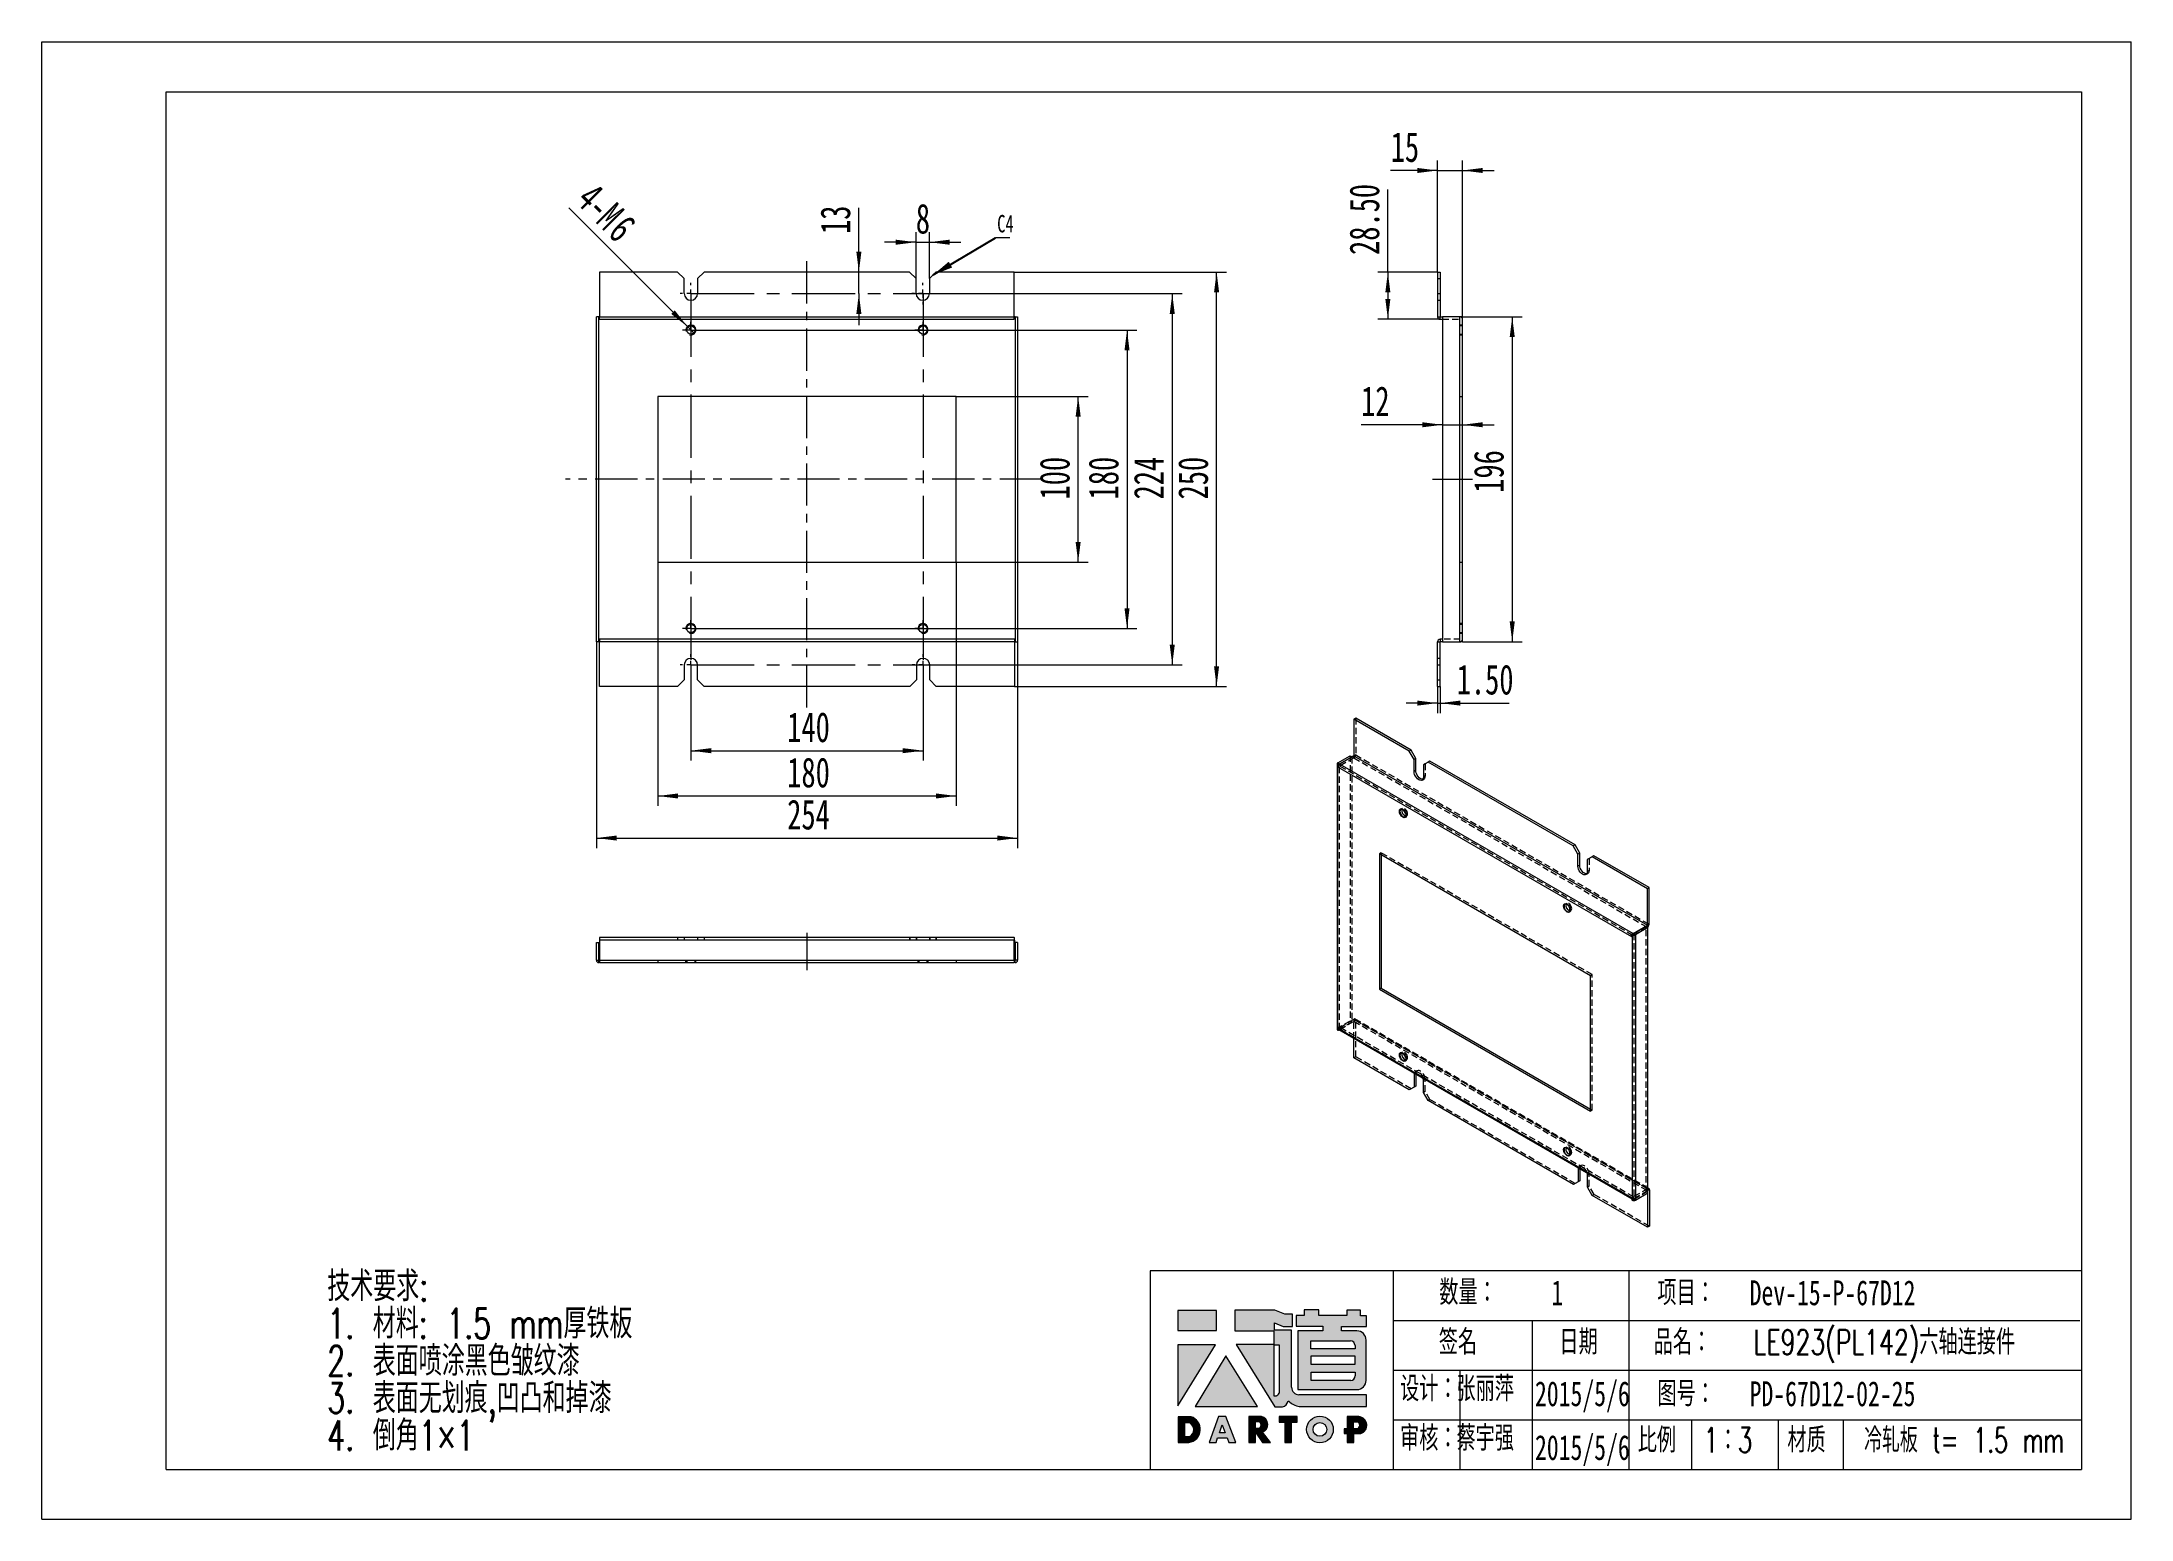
# Model space of a CAD drawing. Header units: millimetres. Extents: x 0 to 840, y 0 to 594.
import ezdxf

# ---------------------------------------------------------------- set-up
doc = ezdxf.new("R2010")
doc.units = ezdxf.units.MM
doc.header["$LTSCALE"] = 2
doc.linetypes.add('CENTERX2', pattern=[20.319999999999997, 12.7, -2.54, 2.54, -2.54])
doc.linetypes.add('HIDDEN', pattern=[1.905, 1.27, -0.635])
doc.layers.add('A-TITLEBLOCK', color=7, linetype='Continuous', lineweight=15)
doc.styles.add('SLDTEXTSTYLE0', font='TXT', dxfattribs={"width": 0.7, "bigfont": 'bigfont'})
doc.styles.add('SLDTEXTSTYLE1', font='TXT', dxfattribs={"width": 0.7})
doc.styles.add('SLDTEXTSTYLE2', font='TXT', dxfattribs={"width": 0.6538461538461539, "bigfont": 'bigfont'})
doc.dimstyles.new('SLDDIMSTYLE0', dxfattribs={"dimtxt": 12, "dimasz": 8.16, "dimexe": 0, "dimexo": 0.0625, "dimgap": 3, "dimtad": 2, "dimlfac": 1.5, "dimrnd": 1e-09, "dimzin": 12, "dimdsep": 46, "dimtxsty": 'SLDTEXTSTYLE1', "dimsah": 1, "dimcen": 0.09, "dimadec": 0, "dimazin": 3, "dimtfac": 1, "dimtofl": 0, "dimtmove": 0, "dimatfit": 3, "dimfxl": 0, "dimfrac": 2, "dimtolj": 1, "dimtzin": 12, "dimarcsym": 0})
doc.dimstyles.new('SLDDIMSTYLE1', dxfattribs={"dimtxt": 12, "dimasz": 8.16, "dimexe": 0, "dimexo": 0.0625, "dimgap": 3, "dimtad": 2, "dimlfac": 1.5, "dimrnd": 1e-09, "dimzin": 12, "dimdsep": 46, "dimtxsty": 'SLDTEXTSTYLE1', "dimsah": 1, "dimcen": 0.09, "dimadec": 0, "dimazin": 3, "dimtfac": 1, "dimtmove": 0, "dimatfit": 0, "dimfxl": 0, "dimfrac": 2, "dimtolj": 1, "dimtzin": 12, "dimarcsym": 0})
doc.dimstyles.new('SLDDIMSTYLE2', dxfattribs={"dimtxt": 12, "dimasz": 8.16, "dimexe": 0, "dimexo": 0.0625, "dimgap": 3, "dimtad": 2, "dimlfac": 1.5, "dimrnd": 1e-09, "dimzin": 12, "dimdsep": 46, "dimtxsty": 'SLDTEXTSTYLE1', "dimblk1": 'NONE', "dimsah": 1, "dimcen": 0, "dimadec": 0, "dimazin": 3, "dimtfac": 1, "dimtmove": 0, "dimatfit": 3, "dimldrblk": 'NONE', "dimfxl": 0, "dimfrac": 2, "dimtolj": 1, "dimtzin": 12, "dimarcsym": 0})
doc.dimstyles.new('SLDDIMSTYLE3', dxfattribs={"dimtxt": 0.18, "dimasz": 8.16, "dimexe": 0, "dimexo": 0.0625, "dimgap": 0, "dimtad": 0, "dimtih": 1, "dimtoh": 1, "dimdec": 0, "dimrnd": 1e-09, "dimzin": 0, "dimdsep": 46, "dimtxsty": 'Standard', "dimsah": 1, "dimcen": 0.09, "dimadec": 0, "dimazin": 0, "dimtfac": 8.16, "dimtdec": 0, "dimtofl": 0, "dimtmove": 0, "dimatfit": 3, "dimfxl": 0, "dimfrac": 2, "dimtolj": 1, "dimtzin": 0, "dimarcsym": 0})
doc.dimstyles.new('SLDDIMSTYLE4', dxfattribs={"dimtxt": 12, "dimasz": 8.16, "dimexe": 0, "dimexo": 0.0625, "dimgap": 3, "dimtad": 2, "dimlfac": 1.5, "dimrnd": 1e-09, "dimzin": 4, "dimdsep": 46, "dimtxsty": 'SLDTEXTSTYLE1', "dimsah": 1, "dimcen": 0.09, "dimadec": 0, "dimazin": 1, "dimtfac": 1, "dimtofl": 0, "dimtmove": 0, "dimatfit": 3, "dimfxl": 0, "dimfrac": 2, "dimtolj": 1, "dimtzin": 12, "dimarcsym": 0})
doc.dimstyles.new('SLDDIMSTYLE5', dxfattribs={"dimtxt": 12, "dimasz": 8.16, "dimexe": 0, "dimexo": 0.0625, "dimgap": 3, "dimtad": 2, "dimlfac": 1.5, "dimrnd": 1e-09, "dimzin": 4, "dimdsep": 46, "dimtxsty": 'SLDTEXTSTYLE1', "dimsah": 1, "dimcen": 0.09, "dimadec": 0, "dimazin": 1, "dimtfac": 1, "dimtmove": 0, "dimatfit": 0, "dimfxl": 0, "dimfrac": 2, "dimtolj": 1, "dimtzin": 12, "dimarcsym": 0})

msp = doc.modelspace()

# ---------------------------------------------------------------- texts
at = {"layer": 'A-TITLEBLOCK', "char_height": 10, "attachment_point": 1}
for s, insert, style in [('\\M+19094\\M+197CA\\M+18146', (562.0188534038224, 96.60019106322395), 'SLDTEXTSTYLE0'), ('1', (607.0182887957391, 96.47235151708526), 'SLDTEXTSTYLE1'), ('项\\M+196DA\\M+18146', (649.6789216242576, 96.47235128425466), 'SLDTEXTSTYLE0'), ('Dev-15-P-67D12', (686.7524729681528, 96.47235151708536), 'SLDTEXTSTYLE1'), ('签\\M+196BC', (561.7845084929179, 76.62979974405097), 'SLDTEXTSTYLE0'), ('\\M+193FA\\M+18AFA', (610.2843121540828, 76.62979974405097), 'SLDTEXTSTYLE0'), ('\\M+19569\\M+196BC\\M+18146', (648.1863307031641, 76.62979974405104), 'SLDTEXTSTYLE0'), ('LE923(PL142)\\M+1985A轴连\\M+190DA\\M+18C8F', (688.3736627317551, 76.62979997688169), 'SLDTEXTSTYLE0'), ('设计\\M+18146', (546.2149329622923, 57.87864591434212), 'SLDTEXTSTYLE0'), ('张丽\\M+1E4CA', (568.8988096506, 57.87864614717275), 'SLDTEXTSTYLE0'), ('2015/5/6', (600.4618921875449, 55.87864675066979), 'SLDTEXTSTYLE1'), ('图\\M+18D86\\M+18146', (649.6789216242576, 55.87864651783915), 'SLDTEXTSTYLE0'), ('PD-67D12-02-25', (686.73858508592, 55.87864675066979), 'SLDTEXTSTYLE1'), ('审\\M+18A6A\\M+18146', (546.2149329622922, 38.01104746107991), 'SLDTEXTSTYLE0'), ('\\M+1E4EF\\M+18946强', (568.8988096506, 38.01104769391056), 'SLDTEXTSTYLE0'), ('2015/5/6', (600.461892187545, 34.25271453616262), 'SLDTEXTSTYLE1'), ('\\M+194E4\\M+197E1', (641.7818793149172, 37.2527138637477), 'SLDTEXTSTYLE0'), ('1\\M+181463', (668.2240946350395, 37.25271409657825), 'SLDTEXTSTYLE0'), ('\\M+18DDE质', (701.9273709215964, 37.25271386374769), 'SLDTEXTSTYLE0'), ('\\M+197E2轧\\M+194C2 t= 1.5 mm', (732.7779565623637, 37.25271386374765), 'SLDTEXTSTYLE2')]:
    msp.add_mtext(s, dxfattribs=dict(at, insert=insert, style=style))

# ---------------------------------------------------------------- blocks, each defined once
blk = doc.blocks.new('块1')
at = {"linetype": 'Continuous'}
for color, points in [(12, [(15.4596455370124, 44.97355476996511), (15.4596455370124, 53.12236448196359), (-0.1372216441455354, 53.12236448196359), (-0.1372216441455354, 44.97355476996511)]), (12, [(-0.09543941307166293, 14.69460401760685), (14.95752573838749, 39.27206897076373), (-0.09543941307166293, 39.27206897076373)]), (12, [(31.88152853378735, 14.53088856560631), (19.13025121949497, 34.81193337682812), (6.825017551659649, 14.53088856560631)]), (8, [(47.79139594009808, 8.12742517421713), (47.79139594009808, 10.38120950228294), (40.67045756725874, 10.38120950228294), (40.67045756725874, 8.122031448080987), (42.89224604904918, 8.122031448080987), (42.89224604904918, -0.01900495269184162), (45.55238145046637, -0.01900495269184162), (45.55238145046637, 8.12742517421713)])]:
    blk.add_hatch(color=color, dxfattribs=at).paths.add_polyline_path(points, flags=0)
h = blk.add_hatch(color=12, dxfattribs=at)
edge = h.paths.add_edge_path(flags=0)
edge.add_line((38.76789999379105, 45.12124768258788), (38.76789999379105, 48.16997205902108))
edge.add_line((38.76789999379105, 48.16997205902108), (42.21016944663182, 46.68289003672156))
edge.add_line((42.21016944663182, 46.68289003672156), (45.9317201307783, 46.68289003672156))
edge.add_line((45.9317201307783, 46.68289003672156), (45.9317201307783, 51.60847246798652))
edge.add_line((45.9317201307783, 51.60847246798652), (42.8614591419766, 51.60847246798652))
edge.add_line((42.8614591419766, 51.60847246798652), (38.86099373715291, 53.18835830755006))
edge.add_line((38.86099373715291, 53.18835830755006), (22.82944474499205, 53.18835830755006))
edge.add_line((22.82944474499205, 53.18835830755006), (22.82944474499205, 44.85806557514632))
edge.add_line((22.82944474499205, 44.85806557514632), (38.42777796928521, 44.85806557514632))
edge.add_line((38.42777796928521, 44.85806557514632), (38.42777796928521, 44.68959095305915))
edge.add_line((38.42777796928521, 44.68959095305915), (38.42777796928521, 39.36534870503715))
edge.add_line((38.42777796928521, 39.36534870503715), (23.3018771687441, 39.36534870503715))
edge.add_line((23.3018771687441, 39.36534870503715), (38.85989420500314, 14.32735472361125))
edge.add_line((38.85989420500314, 14.32735472361125), (41.94069985035776, 14.32735472361125))
edge.add_arc((41.26090646930182, 17.27629516646864), 3.026279692369295, 282.9811251691751, 345.4172256101924)
edge.add_line((44.18969428837948, 16.51434327345369), (44.18969428837939, 16.62968258682553))
edge.add_line((44.18969428837939, 16.62968258682553), (44.46139510706749, 16.62968258682553))
edge.add_arc((50.27450662388722, 22.80613356426249), 8.481792981655811, 226.7357971412295, 259.3209385163939)
edge.add_line((48.70276667739407, 14.47124030014306), (75.73747808626996, 14.47124030014296))
edge.add_line((75.73747808626996, 14.47124030014296), (75.73747808626996, 19.21978160307659))
edge.add_line((75.73747808626996, 19.21978160307659), (48.58762824408925, 19.21978160307687))
edge.add_arc((48.5876282440515, 22.17696159563977), 2.95717999256276, 180.0000000007004, 270.0000000007314, ccw=False)
edge.add_line((45.63044825148874, 22.17696159560362), (45.63044825148888, 45.12124768258788))
edge.add_line((45.63044825148888, 45.12124768258788), (38.76789999379105, 45.12124768258788))
edge = h.paths.add_edge_path(flags=0)
edge.add_line((39.41845440429393, 18.64423929701617), (38.5780473981493, 18.64423929701617))
edge.add_line((38.5780473981493, 18.64423929701617), (38.58501110354163, 39.25890193341501))
edge.add_line((38.58501110354163, 39.25890193341501), (40.56710152110044, 39.25858465542663))
edge.add_line((40.56710152110044, 39.25858465542663), (40.56710152110044, 19.82560142344691))
edge.add_arc((36.69821349452629, 22.43824971439933), 4.668428606542609, 305.6398792732127, 325.968963113898, ccw=False)
h = blk.add_hatch(color=12, dxfattribs=at)
edge = h.paths.add_edge_path(flags=0)
edge.add_line((75.69093121442305, 46.68542826076473), (75.69093121442305, 50.91886871813395))
edge.add_line((75.69093121442305, 50.91886871813395), (73.28552082021854, 50.91886871813395))
edge.add_line((73.28552082021854, 50.91886871813395), (73.28552082021854, 53.20707771000742))
edge.add_line((73.28552082021854, 53.20707771000742), (67.78749227858239, 53.20707771000742))
edge.add_line((67.78749227858239, 53.20707771000742), (67.78749227858239, 51.03324743993018))
edge.add_line((67.78749227858239, 51.03324743993018), (56.56273245479993, 51.03324743993018))
edge.add_line((56.56273245479993, 51.03324743993018), (56.56273245479993, 53.32145643179415))
edge.add_line((56.56273245479993, 53.32145643179415), (50.68389919003803, 53.32145643179415))
edge.add_line((50.68389919003803, 53.32145643179415), (50.68389919003803, 50.99089082591806))
edge.add_line((50.68389919003803, 50.99089082591806), (47.43551395142909, 50.99089082591806))
edge.add_line((47.43551395142909, 50.99089082591806), (47.43551395142909, 46.77252107390677))
edge.add_line((47.43551395142909, 46.77252107390677), (58.15522189015076, 46.77252107390677))
edge.add_line((58.15522189015076, 46.77252107390677), (58.15522189015076, 44.90676774932623))
edge.add_line((58.15522189015076, 44.90676774932623), (48.1663364909133, 44.90676774932623))
edge.add_line((48.1663364909133, 44.90676774932623), (48.1663364909133, 21.28510279454743))
edge.add_line((48.1663364909133, 21.28510279454743), (71.87973834242777, 21.28510279454743))
edge.add_arc((71.8797383424644, 24.98157778516709), 3.696474990619765, 269.9999999994329, 359.9999999994308)
edge.add_line((75.57621333308417, 24.98157778513031), (75.57621333308427, 41.15825916545758))
edge.add_arc((71.87973834244609, 41.15825916543933), 3.696474990638222, 2.828264897405108e-10, 90.00000000028393)
edge.add_line((71.87973834242777, 44.85473415607755), (65.61115113613657, 44.85473415607759))
edge.add_line((65.61115113613657, 44.85473415607759), (65.61115113613657, 46.68542826076473))
edge.add_line((65.61115113613657, 46.68542826076473), (75.69093121442305, 46.68542826076473))
h.paths.add_polyline_path([(53.47011430738048, 31.35360309238698), (53.47011430738048, 34.78607521918592), (70.99446179674538, 34.78607521918592), (70.99446179674538, 31.35360309238698)], flags=0)
edge = h.paths.add_edge_path(flags=0)
edge.add_line((53.3553964263226, 40.85020978126384), (69.26094218231292, 40.85020978126384))
edge.add_arc((69.2609421822491, 39.00197228603129), 1.848237495232656, -1.9737740331038367e-09, 89.99999999802071, ccw=False)
edge.add_line((71.10917967748186, 39.00197228596765), (71.10917967748186, 37.6464950980746))
edge.add_line((71.10917967748186, 37.6464950980746), (53.3553964263226, 37.6464950980746))
edge.add_line((53.3553964263226, 37.6464950980746), (53.3553964263226, 40.85020978126384))
edge = h.paths.add_edge_path(flags=0)
edge.add_line((53.47011430738048, 24.94633236490662), (53.47011430738048, 28.26442576994581))
edge.add_line((53.47011430738048, 28.26442576994581), (71.22353104790234, 28.26442576994581))
edge.add_line((71.22353104790234, 28.26442576994581), (71.22353104790234, 26.79456986019685))
edge.add_arc((69.37529355265846, 26.79456986015036), 1.848237495243809, -89.99999999855493, 1.440412233932875e-09, ccw=False)
edge.add_line((69.3752935527051, 24.94633236490655), (53.47011430738048, 24.94633236490662))
h = blk.add_hatch(color=8, dxfattribs=at)
edge = h.paths.add_edge_path(flags=0)
edge.add_arc((3.563071413202113, 5.273350855589127), 5.322103356659917, 278.6604405932824, 432.3203452583787)
edge.add_line((5.179366312329847, 10.34408797537993), (0.01524684934950393, 10.34408797537993))
edge.add_line((0.01524684934950393, 10.34408797537993), (0.01524684934950393, 0.01192965307985183))
edge.add_line((0.01524684934950393, 0.01192965307985142), (4.364464618037744, 0.01192965307985142))
edge = h.paths.add_edge_path(flags=0)
edge.add_line((2.635432573056873, 8.081419863129932), (4.241728805396194, 8.081419863129932))
edge.add_arc((3.153678847341634, 5.137238590235699), 3.138798508806139, -65.78573481728489, 69.71773257233048, ccw=False)
edge.add_line((4.441057418883898, 2.274597765329883), (2.635432573056873, 2.274597765329883))
edge.add_line((2.635432573056873, 2.274597765329883), (2.635432573056873, 8.081419863129932))
h = blk.add_hatch(color=8, dxfattribs=at)
h.paths.add_polyline_path([(23.14757612124385, -0.02154317673844566), (19.16910136443273, 10.42911848144595), (16.22198800541353, 10.42911848144595), (12.4318998014098, 0.0008249228036598524), (15.22361258076066, 0.0008249228036598524), (15.88039993783019, 1.84896931795046), (19.6624249042785, 1.84896931795046), (20.33350618268459, -0.02154317673844566)], flags=0)
h.paths.add_polyline_path([(16.59656204531268, 3.840999289555347), (17.74667294189825, 7.117846553579366), (18.93966560265725, 3.840999289555347)], flags=0)
h = blk.add_hatch(color=8, dxfattribs=at)
edge = h.paths.add_edge_path(flags=0)
edge.add_arc((32.76262050212676, 7.197324694492631), 3.306506495649909, 290.6073250211866, 437.2124199352527)
edge.add_line((33.49447309571242, 10.42182108727042), (28.41543587867846, 10.42182108727042))
edge.add_line((28.41543587867846, 10.42182108727042), (28.41543587867846, -0.004886081338955961))
edge.add_line((28.41543587867846, -0.004886081338955475), (31.09939448230437, -0.004886081338955475))
edge.add_line((31.09939448230437, -0.004886081338955475), (31.09939448230437, 4.128611803586018))
edge.add_line((31.09939448230437, 4.128611803586018), (33.85812128968802, -0.04216624726898299))
edge.add_line((33.85812128968802, -0.04216624726898279), (37.10137537660729, -0.04216624726898279))
edge.add_line((37.10137537660729, -0.04216624726898279), (33.92638288218043, 4.10238651602333))
edge = h.paths.add_edge_path(flags=0)
edge.add_arc((31.95189860794512, 7.042968943743507), 1.404553694076378, -77.47302943994771, 76.71957553051169, ccw=False)
edge.add_line((32.25654512008381, 5.671852033270396), (31.07483825880198, 5.671852033270388))
edge.add_line((31.07483825880198, 5.671852033270388), (31.07483825880198, 8.409961240124272))
edge.add_line((31.07483825880198, 8.409961240124272), (32.27454879185832, 8.409961240124272))
h = blk.add_hatch(color=8, dxfattribs=at)
edge = h.paths.add_edge_path(flags=0)
edge.add_arc((57.01573980649943, 5.245906307851777), 5.353273185570425, 0, 360)
edge = h.paths.add_edge_path(flags=0)
edge.add_arc((57.01573980649943, 5.245906307851777), 2.750165771077118, 0, 360)
h = blk.add_hatch(color=8, dxfattribs=at)
edge = h.paths.add_edge_path(flags=0)
edge.add_arc((72.3469482525466, 6.894670098855414), 3.514503244550538, 288.8958684179252, 445.2442177897109)
edge.add_line((72.63833142567154, 10.39707340264212), (72.48469471784567, 10.39707340264212))
edge.add_line((72.48469471784567, 10.39707340264212), (67.95682026929293, 10.39707340264212))
edge.add_line((67.95682026929293, 10.39707340264212), (67.95682026929293, 5.530980597840529))
edge.add_line((67.95682026929293, 5.530980597840529), (66.75539786013852, 5.530980597840529))
edge.add_line((66.75539786013852, 5.530980597840529), (66.75539786013852, 3.555766360574825))
edge.add_line((66.75539786013852, 3.555766360574825), (67.9373951968396, 3.555766360574825))
edge.add_line((67.9373951968396, 3.555766360574825), (67.9373951968396, 0.01335740407877228))
edge.add_line((67.9373951968396, 0.01335740407877249), (70.58067110101072, 0.01335740407877249))
edge.add_line((70.58067110101072, 0.01335740407877249), (70.58067110101072, 3.569567953948787))
edge.add_line((70.58067110101072, 3.569567953948787), (73.48511730057659, 3.569567953948787))
edge = h.paths.add_edge_path(flags=0)
edge.add_arc((71.62401189213051, 6.924808752416715), 1.406127549846548, -79.01085638112971, 72.55127628001378, ccw=False)
edge.add_line((71.89205213510886, 5.544464913157247), (70.54145444546555, 5.544464913157226))
edge.add_line((70.54145444546555, 5.544464913157226), (70.54145444546555, 8.266234302613304))
edge.add_line((70.54145444546555, 8.266234302613304), (72.0456422749508, 8.266234302613304))
at = {"layer": 'A-TITLEBLOCK'}
for p, q in [((15.4596455370124, 53.12236448196359), (-0.1372216441455354, 53.12236448196359)), ((-0.1372216441455354, 53.12236448196359), (-0.1372216441455354, 44.97355476996511)), ((15.4596455370124, 44.97355476996511), (15.4596455370124, 53.12236448196359)), ((38.86099373715291, 53.18835830755006), (22.82944474499205, 53.18835830755006)), ((22.82944474499205, 53.18835830755006), (22.82944474499205, 44.85806557514632)), ((42.8614591419766, 51.60847246798652), (38.86099373715291, 53.18835830755006)), ((45.9317201307783, 51.60847246798652), (42.8614591419766, 51.60847246798652)), ((45.9317201307783, 46.68289003672156), (45.9317201307783, 51.60847246798652)), ((50.68389919003803, 50.99089082591806), (47.43551395142909, 50.99089082591806)), ((47.43551395142909, 50.99089082591806), (47.43551395142909, 46.77252107390677)), ((56.56273245479993, 53.32145643179415), (50.68389919003803, 53.32145643179415)), ((50.68389919003803, 53.32145643179415), (50.68389919003803, 50.99089082591806)), ((56.56273245479993, 51.03324743993018), (56.56273245479993, 53.32145643179415)), ((67.78749227858239, 51.03324743993018), (56.56273245479993, 51.03324743993018)), ((73.28552082021854, 53.20707771000742), (67.78749227858239, 53.20707771000742)), ((67.78749227858239, 53.20707771000742), (67.78749227858239, 51.03324743993018)), ((73.28552082021854, 50.91886871813395), (73.28552082021854, 53.20707771000742)), ((75.69093121442305, 50.91886871813395), (73.28552082021854, 50.91886871813395)), ((75.69093121442305, 46.68542826076473), (75.69093121442305, 50.91886871813395)), ((-0.1372216441455354, 44.97355476996511), (15.4596455370124, 44.97355476996511)), ((22.82944474499205, 44.85806557514632), (38.42777796928521, 44.85806557514632)), ((38.42777796928521, 44.85806557514632), (38.42777796928521, 44.68959095305915)), ((38.42777796928521, 44.68959095305915), (38.42777796928521, 39.36534870503715)), ((38.76789999379105, 48.16997205902108), (42.21016944663182, 46.68289003672156)), ((38.76789999379105, 45.12124768258788), (38.76789999379105, 48.16997205902108)), ((45.63044825148888, 45.12124768258788), (38.76789999379105, 45.12124768258788)), ((42.21016944663182, 46.68289003672156), (45.9317201307783, 46.68289003672156)), ((45.63044825148888, 22.17696159560362), (45.63044825148888, 45.12124768258788)), ((47.43551395142909, 46.77252107390677), (58.15522189015076, 46.77252107390677)), ((58.15522189015076, 44.90676774932623), (48.1663364909133, 44.90676774932623)), ((48.1663364909133, 44.90676774932623), (48.1663364909133, 21.28510279454743)), ((58.15522189015076, 46.77252107390677), (58.15522189015076, 44.90676774932623)), ((65.61115113613657, 44.85473415607759), (65.61115113613657, 46.68542826076473)), ((65.61115113613657, 46.68542826076473), (75.69093121442305, 46.68542826076473)), ((71.87973834242777, 44.85473415607759), (65.61115113613657, 44.85473415607759)), ((14.95752573838749, 39.27206897076373), (-0.09543941307166293, 39.27206897076373)), ((-0.09543941307166293, 39.27206897076373), (-0.09543941307166293, 14.69460401760685)), ((-0.09543941307166293, 14.69460401760685), (14.95752573838749, 39.27206897076373)), ((19.13025121949497, 34.81193337682812), (6.825017551659649, 14.53088856560631)), ((31.88152853378735, 14.53088856560631), (19.13025121949497, 34.81193337682812)), ((38.42777796928521, 39.36534870503715), (23.3018771687441, 39.36534870503715)), ((23.3018771687441, 39.36534870503715), (38.85989420500314, 14.32735472361125)), ((38.5780473981493, 18.64423929701617), (38.58501110354163, 39.25890193341501)), ((38.58501110354163, 39.25890193341501), (40.56710152110044, 39.25858465542663)), ((40.56710152110044, 39.25858465542663), (40.56710152110044, 19.82560142344691)), ((53.3553964263226, 37.6464950980746), (53.3553964263226, 40.85020978126384)), ((53.3553964263226, 40.85020978126384), (69.26094218231292, 40.85020978126384)), ((71.10917967748186, 37.6464950980746), (53.3553964263226, 37.6464950980746)), ((53.47011430738048, 31.35360309238698), (53.47011430738048, 34.78607521918592)), ((53.47011430738048, 34.78607521918592), (70.99446179674538, 34.78607521918592)), ((70.99446179674538, 34.78607521918592), (70.99446179674538, 31.35360309238698)), ((71.10917967748186, 39.00197228596765), (71.10917967748186, 37.6464950980746)), ((75.57621333308427, 24.98157778513031), (75.57621333308427, 41.15825916545758)), ((70.99446179674538, 31.35360309238698), (53.47011430738048, 31.35360309238698)), ((53.47011430738048, 24.94633236490662), (53.47011430738048, 28.26442576994581)), ((53.47011430738048, 28.26442576994581), (71.22353104790234, 28.26442576994581)), ((71.22353104790234, 28.26442576994581), (71.22353104790234, 26.79456986019685)), ((39.41845440429393, 18.64423929701617), (38.5780473981493, 18.64423929701617)), ((48.1663364909133, 21.28510279454743), (71.87973834242777, 21.28510279454743)), ((75.73747808626996, 19.21978160307659), (48.58762824408925, 19.21978160307687)), ((69.3752935527051, 24.94633236490662), (53.47011430738048, 24.94633236490662)), ((75.73747808626996, 14.47124030014296), (75.73747808626996, 19.21978160307659)), ((5.179366312329847, 10.34408797537993), (0.01524684934950393, 10.34408797537993)), ((0.01524684934950393, 10.34408797537993), (0.01524684934950393, 0.01192965307985142)), ((6.825017551659649, 14.53088856560631), (31.88152853378735, 14.53088856560631)), ((16.22198800541353, 10.42911848144595), (12.4318998014098, 0.0008249228036598524)), ((19.16910136443273, 10.42911848144595), (16.22198800541353, 10.42911848144595)), ((23.14757612124385, -0.02154317673844566), (19.16910136443273, 10.42911848144595)), ((33.49447309571242, 10.42182108727042), (28.41543587867846, 10.42182108727042)), ((28.41543587867846, 10.42182108727042), (28.41543587867846, -0.004886081338955475)), ((31.07483825880198, 5.671852033270388), (31.07483825880198, 8.409961240124272)), ((31.07483825880198, 8.409961240124272), (32.27454879185832, 8.409961240124272)), ((38.85989420500314, 14.32735472361125), (41.94069985035776, 14.32735472361125)), ((47.79139594009808, 10.38120950228294), (40.67045756725874, 10.38120950228294)), ((40.67045756725874, 10.38120950228294), (40.67045756725874, 8.122031448080987)), ((44.18969428837939, 16.51434327345372), (44.18969428837939, 16.62968258682553)), ((44.18969428837939, 16.62968258682553), (44.46139510706749, 16.62968258682553)), ((47.79139594009808, 8.12742517421713), (47.79139594009808, 10.38120950228294)), ((48.70276667739405, 14.47124030014296), (75.73747808626996, 14.47124030014296)), ((72.48469471784567, 10.39707340264212), (67.95682026929293, 10.39707340264212)), ((67.95682026929293, 10.39707340264212), (67.95682026929293, 5.530980597840529)), ((72.63833142567154, 10.39707340264212), (72.48469471784567, 10.39707340264212)), ((0.01524684934950393, 0.01192965307985142), (4.364464618037744, 0.01192965307985142)), ((2.635432573056873, 2.274597765329883), (2.635432573056873, 8.081419863129932)), ((2.635432573056873, 8.081419863129932), (4.241728805396194, 8.081419863129932)), ((4.441057418883898, 2.274597765329883), (2.635432573056873, 2.274597765329883)), ((12.4318998014098, 0.0008249228036598524), (15.22361258076066, 0.0008249228036598524)), ((15.22361258076066, 0.0008249228036598524), (15.88039993783019, 1.84896931795046)), ((15.88039993783019, 1.84896931795046), (19.6624249042785, 1.84896931795046)), ((16.59656204531268, 3.840999289555347), (17.74667294189825, 7.117846553579366)), ((18.93966560265725, 3.840999289555347), (16.59656204531268, 3.840999289555347)), ((17.74667294189825, 7.117846553579366), (18.93966560265725, 3.840999289555347)), ((19.6624249042785, 1.84896931795046), (20.33350618268459, -0.02154317673844566)), ((32.25654512008381, 5.671852033270388), (31.07483825880198, 5.671852033270388)), ((31.09939448230437, -0.004886081338955475), (31.09939448230437, 4.128611803586018)), ((31.09939448230437, 4.128611803586018), (33.85812128968802, -0.04216624726898279)), ((37.10137537660729, -0.04216624726898279), (33.92638288218043, 4.10238651602333)), ((40.67045756725874, 8.122031448080987), (42.89224604904918, 8.122031448080987)), ((42.89224604904918, 8.122031448080987), (42.89224604904918, -0.01900495269184162)), ((45.55238145046637, -0.01900495269184162), (45.55238145046637, 8.12742517421713)), ((45.55238145046637, 8.12742517421713), (47.79139594009808, 8.12742517421713)), ((67.95682026929293, 5.530980597840529), (66.75539786013852, 5.530980597840529)), ((66.75539786013852, 5.530980597840529), (66.75539786013852, 3.555766360574825)), ((66.75539786013852, 3.555766360574825), (67.9373951968396, 3.555766360574825)), ((67.9373951968396, 3.555766360574825), (67.9373951968396, 0.01335740407877249)), ((67.9373951968396, 0.01335740407877249), (70.58067110101072, 0.01335740407877249)), ((70.54145444546555, 5.544464913157226), (70.54145444546555, 8.266234302613304)), ((70.54145444546555, 8.266234302613304), (72.0456422749508, 8.266234302613304)), ((71.89205213510886, 5.544464913157226), (70.54145444546555, 5.544464913157226)), ((70.58067110101072, 0.01335740407877249), (70.58067110101072, 3.569567953948787)), ((70.58067110101072, 3.569567953948787), (73.48511730057659, 3.569567953948787)), ((20.33350618268459, -0.02154317673844566), (23.14757612124385, -0.02154317673844566)), ((28.41543587867846, -0.004886081338955475), (31.09939448230437, -0.004886081338955475)), ((33.85812128968802, -0.04216624726898279), (37.10137537660729, -0.04216624726898279)), ((42.89224604904918, -0.01900495269184162), (45.55238145046637, -0.01900495269184162))]:
    blk.add_line(p, q, dxfattribs=at)
for radius in [5.353273185570423, 2.750165771077121]:
    blk.add_circle((57.01573980649943, 5.245906307851777), radius, dxfattribs=at)
for centre, radius, start, end in [((71.87973834244609, 41.15825916543933), 3.696474990638258, 2.828264897405108e-10, 90.00000000028393), ((69.2609421822491, 39.00197228603129), 1.848237495232766, 359.9999999980279, 89.99999999802154), ((69.37529355265846, 26.79456986015036), 1.848237495243879, 270.0000000014467, 1.44122564053541e-09), ((36.69821349452629, 22.43824971439933), 4.668428606542613, 305.6398792732136, 325.9689631138988), ((48.5876282440515, 22.17696159563977), 2.957179992562899, 180.0000000007012, 270.0000000007323), ((71.8797383424644, 24.98157778516709), 3.696474990619862, 269.9999999994329, 359.9999999994308), ((3.563071413202113, 5.273350855589127), 5.322103356659929, 278.6604405932824, 72.32034525837781), ((31.95189860794512, 7.042968943743507), 1.404553694076386, 282.5269705600539, 76.71957553051254), ((32.76262050212676, 7.197324694492631), 3.306506495649912, 290.6073250211866, 77.21241993525202), ((41.26090646930182, 17.27629516646864), 3.026279692369397, 282.9811251691751, 345.4172256101924), ((50.27450662388722, 22.80613356426249), 8.481792981655907, 226.7357971412295, 259.3209385163939), ((72.3469482525466, 6.894670098855414), 3.514503244550554, 288.8958684179252, 85.24421778971008), ((3.153678847341634, 5.137238590235699), 3.138798508806141, 294.2142651827166, 69.71773257233134), ((71.62401189213051, 6.924808752416715), 1.40612754984657, 280.9891436188718, 72.55127628001459)]:
    blk.add_arc(centre, radius, start, end, dxfattribs=at)
blk = doc.blocks.new('SW_NOTE_0')
at = {"layer": 'A-TITLEBLOCK', "color": 0, "char_height": 12, "attachment_point": 1, "style": 'SLDTEXTSTYLE0'}
for s, insert in [('\\M+18B5A术\\M+19776\\M+18B81:', (0, 15.46881287726358)), ('1. \\M+18DDE\\M+197BF: 1.5 mm\\M+18CFA铁\\M+194C2', (0, 0.4688132125397065)), ('2. \\M+1955C\\M+196CA喷涂\\M+1FC4B\\M+19046皱纹\\M+18EBD', (0, -14.53118645218417)), ('3. \\M+1955C\\M+196CA\\M+19DD9划\\M+18DAD,\\M+1899A\\M+193CA\\M+19861\\M+19D7B\\M+18EBD', (0, -29.53118611690804)), ('4. \\M+1937C\\M+18A701\\M+1817E1', (0, -44.53118578163191))]:
    blk.add_mtext(s, dxfattribs=dict(at, insert=insert))
blk = doc.blocks.new('_D')
at = {"layer": 'A-TITLEBLOCK'}
for p, q in [((261.1172685687611, 343.8670269187612), (261.1172685687611, 305.4158332678311)), ((354.4506019020945, 343.8670269187612), (354.4506019020945, 305.4158332678311)), ((261.1172685687611, 309.4158332678312), (354.4506019020945, 309.4158332678312))]:
    blk.add_line(p, q, dxfattribs=at)
for points in [[(261.1172685687611, 309.4158332678312), (269.2772685687611, 308.3998332678312), (269.2772685687611, 310.4318332678312)], [(354.4506019020945, 309.4158332678312), (346.2906019020945, 310.4318332678312), (346.2906019020945, 308.3998332678312)]]:
    blk.add_solid(points, dxfattribs=at)
at = {"layer": 'A-TITLEBLOCK', "insert": (299.829764818731, 324.8846463779254), "char_height": 12, "attachment_point": 1, "style": 'SLDTEXTSTYLE1'}
blk.add_mtext('140', dxfattribs=at)
blk = doc.blocks.new('_D_1')
at = {"layer": 'A-TITLEBLOCK'}
for p, q in [((354.4506019020945, 493.2003602520945), (458.635590878604, 493.2003602520945)), ((454.635590878604, 493.2003602520945), (454.635590878604, 343.8670269187612)), ((354.4506019020945, 343.8670269187612), (458.635590878604, 343.8670269187612))]:
    blk.add_line(p, q, dxfattribs=at)
for points in [[(454.635590878604, 493.2003602520945), (453.619590878604, 485.0403602520945), (455.651590878604, 485.0403602520945)], [(454.635590878604, 343.8670269187612), (455.651590878604, 352.0270269187612), (453.619590878604, 352.0270269187612)]]:
    blk.add_solid(points, dxfattribs=at)
at = {"layer": 'A-TITLEBLOCK', "insert": (439.1667777685098, 410.4216964305231), "char_height": 12, "attachment_point": 1, "rotation": 90.00000000000041, "style": 'SLDTEXTSTYLE1'}
blk.add_mtext('224', dxfattribs=at)
blk = doc.blocks.new('_D_2')
at = {"layer": 'A-TITLEBLOCK'}
for p, q in [((328.6415555107289, 501.867026918761), (328.6415555107289, 527.6814499292361)), ((328.6415555107289, 493.2003602520945), (328.6415555107289, 501.867026918761)), ((328.6415555107289, 493.2003602520945), (328.6415555107289, 480.5003602520945))]:
    blk.add_line(p, q, dxfattribs=at)
for points in [[(328.6415555107289, 501.867026918761), (329.6575555107289, 510.0270269187611), (327.6255555107289, 510.0270269187611)], [(328.6415555107289, 493.2003602520945), (327.6255555107289, 485.0403602520945), (329.6575555107289, 485.0403602520945)]]:
    blk.add_solid(points, dxfattribs=at)
at = {"layer": 'A-TITLEBLOCK', "insert": (313.1727424006345, 517.1481161732065), "char_height": 12, "attachment_point": 1, "rotation": 90, "style": 'SLDTEXTSTYLE1'}
blk.add_mtext('13', dxfattribs=at)
blk = doc.blocks.new('_D_3')
at = {"layer": 'A-TITLEBLOCK'}
for p, q in [((247.7839352354287, 385.2003602520953), (247.7839352354287, 287.2003602520952)), ((367.7839352354287, 385.2003602520953), (367.7839352354287, 287.2003602520952)), ((247.7839352354287, 291.2003602520952), (367.7839352354287, 291.2003602520952))]:
    blk.add_line(p, q, dxfattribs=at)
for points in [[(247.7839352354287, 291.2003602520952), (255.9439352354287, 290.1843602520952), (255.9439352354287, 292.2163602520952)], [(367.7839352354287, 291.2003602520952), (359.6239352354286, 292.2163602520952), (359.6239352354286, 290.1843602520952)]]:
    blk.add_solid(points, dxfattribs=at)
at = {"layer": 'A-TITLEBLOCK', "insert": (299.8380982931287, 306.6691733621895), "char_height": 12, "attachment_point": 1, "style": 'SLDTEXTSTYLE1'}
blk.add_mtext('180', dxfattribs=at)
blk = doc.blocks.new('_D_4')
at = {"layer": 'A-TITLEBLOCK'}
for p, q in [((223.117268568762, 353.2003602520954), (223.1172685687621, 270.2904408870798)), ((392.4506019020953, 353.2003602520954), (392.4506019020953, 270.2904408870798)), ((223.1172685687621, 274.2904408870798), (392.4506019020953, 274.2904408870798))]:
    blk.add_line(p, q, dxfattribs=at)
for points in [[(223.1172685687621, 274.2904408870798), (231.2772685687621, 273.2744408870798), (231.2772685687621, 275.3064408870798)], [(392.4506019020953, 274.2904408870798), (384.2906019020953, 275.3064408870798), (384.2906019020953, 273.2744408870798)]]:
    blk.add_solid(points, dxfattribs=at)
at = {"layer": 'A-TITLEBLOCK', "insert": (299.829764818731, 289.7592539971741), "char_height": 12, "attachment_point": 1, "style": 'SLDTEXTSTYLE1'}
blk.add_mtext('254', dxfattribs=at)
blk = doc.blocks.new('_D_5')
at = {"layer": 'A-TITLEBLOCK'}
for p, q in [((351.2129300611013, 478.5336935854287), (440.4506019020955, 478.5336935854287)), ((436.4506019020955, 478.5336935854287), (436.4506019020955, 358.5336935854287)), ((351.535744943748, 358.5336935854287), (440.4506019020955, 358.5336935854287))]:
    blk.add_line(p, q, dxfattribs=at)
for points in [[(436.4506019020955, 478.5336935854287), (435.4346019020954, 470.3736935854287), (437.4666019020955, 470.3736935854287)], [(436.4506019020955, 358.5336935854287), (437.4666019020955, 366.6936935854287), (435.4346019020954, 366.6936935854287)]]:
    blk.add_solid(points, dxfattribs=at)
at = {"layer": 'A-TITLEBLOCK', "insert": (420.9817887920013, 410.4300299049206), "char_height": 12, "attachment_point": 1, "rotation": 90.00000000000041, "style": 'SLDTEXTSTYLE1'}
blk.add_mtext('180', dxfattribs=at)
blk = doc.blocks.new('_D_6')
at = {"layer": 'A-TITLEBLOCK'}
for p, q in [((367.7839352354287, 451.8670269187621), (420.8045963984029, 451.8670269187621)), ((416.8045963984029, 385.2003602520953), (416.8045963984029, 451.8670269187621)), ((367.7839352354287, 385.2003602520953), (420.8045963984029, 385.2003602520953))]:
    blk.add_line(p, q, dxfattribs=at)
for points in [[(416.8045963984029, 451.8670269187621), (415.7885963984029, 443.707026918762), (417.8205963984029, 443.707026918762)], [(416.8045963984029, 385.2003602520953), (417.8205963984029, 393.3603602520953), (415.7885963984029, 393.3603602520953)]]:
    blk.add_solid(points, dxfattribs=at)
at = {"layer": 'A-TITLEBLOCK', "insert": (401.3357832883087, 410.4216964305231), "char_height": 12, "attachment_point": 1, "rotation": 90.00000000000001, "style": 'SLDTEXTSTYLE1'}
blk.add_mtext('100', dxfattribs=at)
blk = doc.blocks.new('_D_7')
at = {"layer": 'A-TITLEBLOCK'}
for p, q in [((391.117268568762, 501.8670269187621), (476.4506019020954, 501.8670269187621)), ((472.4506019020953, 335.2003602520954), (472.4506019020953, 501.8670269187621)), ((391.2506019020954, 335.2003602520954), (476.4506019020954, 335.2003602520954))]:
    blk.add_line(p, q, dxfattribs=at)
for points in [[(472.4506019020953, 501.8670269187621), (471.4346019020953, 493.707026918762), (473.4666019020954, 493.707026918762)], [(472.4506019020953, 335.2003602520954), (473.4666019020954, 343.3603602520954), (471.4346019020953, 343.3603602520954)]]:
    blk.add_solid(points, dxfattribs=at)
at = {"layer": 'A-TITLEBLOCK', "insert": (456.9817887920012, 410.4216964305231), "char_height": 12, "attachment_point": 1, "rotation": 90, "style": 'SLDTEXTSTYLE1'}
blk.add_mtext('250', dxfattribs=at)
blk = doc.blocks.new('_D_8')
at = {"layer": 'A-TITLEBLOCK'}
for q in [(211.9827213063084, 527.6682408478822), (262.5314821311351, 477.1194800230556)]:
    blk.add_line((259.7030550063889, 479.9479071478018), q, dxfattribs=at)
blk.add_solid([(259.7030550063889, 479.9479071478018), (254.6514841615922, 486.4363189719696), (253.2146431822212, 484.9994779925985)], dxfattribs=at)
at = {"layer": 'A-TITLEBLOCK', "char_height": 12, "attachment_point": 1, "rotation": 314.99999999999994, "style": 'SLDTEXTSTYLE1'}
for s, insert in [('4-M', (222.8786067247083, 538.5641262662823)), ('6', (235.7950906042169, 525.6476423867738))]:
    blk.add_mtext(s, dxfattribs=dict(at, insert=insert))
blk = doc.blocks.new('_NONE')
blk = doc.blocks.new('_D_9')
at = {"layer": 'A-TITLEBLOCK'}
for p, q in [((351.6506019020954, 513.8479970989363), (338.9506019020954, 513.8479970989363)), ((351.6506019020954, 499.2003602520954), (351.6506019020954, 517.8479970989363)), ((351.6506019020954, 513.8479970989363), (356.9839352354288, 513.8479970989363)), ((356.9839352354288, 499.2003602520955), (356.9839352354288, 517.8479970989363)), ((356.9839352354288, 513.8479970989363), (369.6839352354287, 513.8479970989363))]:
    blk.add_line(p, q, dxfattribs=at)
for points in [[(351.6506019020954, 513.8479970989363), (343.4906019020954, 514.8639970989362), (343.4906019020954, 512.8319970989363)], [(356.9839352354288, 513.8479970989363), (365.1439352354288, 512.8319970989363), (365.1439352354288, 514.8639970989362)]]:
    blk.add_solid(points, dxfattribs=at)
at = {"layer": 'A-TITLEBLOCK', "insert": (351.5489372078246, 529.3168102090303), "char_height": 12, "attachment_point": 1, "style": 'SLDTEXTSTYLE1'}
blk.add_mtext('8', dxfattribs=at)
blk = doc.blocks.new('SW_NOTE_1')
at = {"layer": 'A-TITLEBLOCK', "color": 0}
blk.add_line((5.804885884332589, 0), (0, 0), dxfattribs=at)
at = {"layer": 'A-TITLEBLOCK', "color": 0, "insert": (0.6915912133428348, 9.161108224428949), "char_height": 7, "attachment_point": 1, "style": 'SLDTEXTSTYLE1'}
blk.add_mtext('C4', dxfattribs=at)
blk = doc.blocks.new('SW_CENTERMARKSYMBOL_0')
at = {"layer": 'A-TITLEBLOCK', "color": 0}
for p, q in [((-1.66666666666665, 0), (-3.333333333333299, 0)), ((0, 0), (-1.66666666666665, 0)), ((0, 1.66666666666665), (0, 3.333333333333355)), ((0, 0), (0, 1.66666666666665)), ((0, 0), (0, -1.66666666666665)), ((0, 0), (1.666666666666705, 0)), ((1.666666666666705, 0), (90.09566149233933, 0)), ((0, -1.66666666666665), (0, -3.333333333333355))]:
    blk.add_line(p, q, dxfattribs=at)
blk = doc.blocks.new('SW_CENTERMARKSYMBOL_1')
at = {"layer": 'A-TITLEBLOCK', "color": 0}
for p, q in [((-1.666666666666705, 0), (-3.333333333333355, 0)), ((0, 0), (-1.666666666666705, 0)), ((0, 1.66666666666665), (0, 3.333333333333355)), ((0, 0), (0, 1.66666666666665)), ((0, 0), (0, -1.66666666666665)), ((0, 0), (1.66666666666665, 0)), ((1.66666666666665, 0), (3.333333333333299, 0)), ((0, -1.66666666666665), (0, -3.333333333333355))]:
    blk.add_line(p, q, dxfattribs=at)
blk = doc.blocks.new('SW_CENTERMARKSYMBOL_2')
at = {"layer": 'A-TITLEBLOCK', "color": 0}
for p, q in [((-1.66666666666665, 0), (-3.333333333333299, 0)), ((0, 0), (-1.66666666666665, 0)), ((0, 1.66666666666665), (0, 3.333333333333355)), ((0, 0), (0, 1.66666666666665)), ((0, 0), (0, -1.66666666666665)), ((0, 0), (1.666666666666705, 0)), ((1.666666666666705, 0), (90.41847637498601, 0)), ((0, -1.66666666666665), (0, -3.333333333333355))]:
    blk.add_line(p, q, dxfattribs=at)
blk = doc.blocks.new('SW_CENTERMARKSYMBOL_3')
at = {"layer": 'A-TITLEBLOCK', "color": 0}
for p, q in [((-1.666666666666705, 0), (-3.333333333333355, 0)), ((0, 0), (-1.666666666666705, 0)), ((0, 1.66666666666665), (0, 3.333333333333355)), ((0, 0), (0, 1.66666666666665)), ((0, 0), (0, -1.66666666666665)), ((0, 0), (1.66666666666665, 0)), ((1.66666666666665, 0), (3.333333333333299, 0)), ((0, -1.66666666666665), (0, -3.333333333333355))]:
    blk.add_line(p, q, dxfattribs=at)
blk = doc.blocks.new('SW_CENTERMARKSYMBOL_4')
at = {"layer": 'A-TITLEBLOCK', "color": 0}
for p, q in [((-1.66666666666665, 0), (-3.333333333333299, 0)), ((0, 0), (-1.66666666666665, 0)), ((0, 1.66666666666665), (0, 3.333333333333355)), ((0, 0), (0, 1.66666666666665)), ((0, 0), (0, -1.66666666666665)), ((0, 0), (1.666666666666705, 0)), ((1.666666666666705, 0), (3.333333333333355, 0)), ((0, -1.66666666666665), (0, -3.333333333333355))]:
    blk.add_line(p, q, dxfattribs=at)
blk = doc.blocks.new('SW_CENTERMARKSYMBOL_5')
at = {"layer": 'A-TITLEBLOCK', "color": 0}
for p, q in [((-1.666666666666705, 0), (-3.333333333333355, 0)), ((0, 0), (-1.666666666666705, 0)), ((0, 1.66666666666665), (0, 3.333333333333355)), ((0, 0), (0, 1.66666666666665)), ((0, 0), (0, -1.66666666666665)), ((0, 0), (1.66666666666665, 0)), ((1.66666666666665, 0), (3.333333333333299, 0)), ((0, -1.66666666666665), (0, -3.333333333333355))]:
    blk.add_line(p, q, dxfattribs=at)
blk = doc.blocks.new('SW_CENTERMARKSYMBOL_6')
at = {"layer": 'A-TITLEBLOCK', "color": 0}
for p, q in [((-1.66666666666665, 0), (-3.333333333333299, 0)), ((0, 0), (-1.66666666666665, 0)), ((0, 1.66666666666665), (0, 3.333333333333355)), ((0, 0), (0, 1.66666666666665)), ((0, 0), (0, -1.66666666666665)), ((0, 0), (1.666666666666705, 0)), ((1.666666666666705, 0), (3.333333333333355, 0)), ((0, -1.66666666666665), (0, -3.333333333333355))]:
    blk.add_line(p, q, dxfattribs=at)
blk = doc.blocks.new('SW_CENTERMARKSYMBOL_7')
at = {"layer": 'A-TITLEBLOCK', "color": 0}
for p, q in [((-1.666666666666705, 0), (-3.333333333333355, 0)), ((0, 0), (-1.666666666666705, 0)), ((0, 1.66666666666665), (0, 3.333333333333355)), ((0, 0), (0, 1.66666666666665)), ((0, 0), (0, -1.66666666666665)), ((0, 0), (1.66666666666665, 0)), ((1.66666666666665, 0), (3.333333333333299, 0)), ((0, -1.66666666666665), (0, -3.333333333333355))]:
    blk.add_line(p, q, dxfattribs=at)
blk = doc.blocks.new('SW_CENTERMARKSYMBOL_8')
at = {"layer": 'A-TITLEBLOCK', "color": 0}
for p, q in [((-3.333333333333355, 0), (-4.333333333333355, 0)), ((0, 0), (-1.666666666666705, 0)), ((0, 3.333333333333355), (0, 4.333333333333355)), ((0, 0), (0, 1.66666666666665)), ((0, 0), (0, -1.66666666666665)), ((0, 0), (1.66666666666665, 0)), ((3.333333333333299, 0), (4.3333333333333, 0)), ((0, -3.333333333333355), (0, -4.333333333333355))]:
    blk.add_line(p, q, dxfattribs=at)
blk = doc.blocks.new('SW_CENTERMARKSYMBOL_9')
at = {"layer": 'A-TITLEBLOCK', "color": 0}
for p, q in [((-3.333333333333299, 0), (-4.3333333333333, 0)), ((0, 0), (-1.66666666666665, 0)), ((0, 3.333333333333355), (0, 4.333333333333355)), ((0, 0), (0, 1.66666666666665)), ((0, 0), (0, -1.66666666666665)), ((0, 0), (1.666666666666705, 0)), ((3.333333333333355, 0), (4.333333333333355, 0)), ((0, -3.333333333333355), (0, -4.333333333333355))]:
    blk.add_line(p, q, dxfattribs=at)
blk = doc.blocks.new('SW_CENTERMARKSYMBOL_10')
at = {"layer": 'A-TITLEBLOCK', "color": 0}
for p, q in [((-3.333333333333299, 0), (-4.3333333333333, 0)), ((0, 0), (-1.66666666666665, 0)), ((0, 3.333333333333299), (0, 4.3333333333333)), ((0, 0), (0, 1.66666666666665)), ((0, 0), (0, -1.666666666666705)), ((0, 0), (1.666666666666705, 0)), ((3.333333333333355, 0), (4.333333333333355, 0)), ((0, -3.333333333333355), (0, -4.333333333333355))]:
    blk.add_line(p, q, dxfattribs=at)
blk = doc.blocks.new('SW_CENTERMARKSYMBOL_11')
at = {"layer": 'A-TITLEBLOCK', "color": 0}
for p, q in [((-3.333333333333355, 0), (-4.333333333333355, 0)), ((0, 0), (-1.666666666666705, 0)), ((0, 3.333333333333299), (0, 4.3333333333333)), ((0, 0), (0, 1.66666666666665)), ((0, 0), (0, -1.666666666666705)), ((0, 0), (1.66666666666665, 0)), ((3.333333333333299, 0), (4.3333333333333, 0)), ((0, -3.333333333333355), (0, -4.333333333333355))]:
    blk.add_line(p, q, dxfattribs=at)
blk = doc.blocks.new('_D_10')
at = {"layer": 'A-TITLEBLOCK'}
for p, q in [((561.3097930195408, 501.8670269187621), (561.3097930195408, 546.6901543338992)), ((571.309793019541, 483.867026918762), (571.309793019541, 546.6901543338992)), ((561.3097930195408, 542.6901543338992), (542.4387864041025, 542.6901543338992)), ((561.3097930195408, 542.6901543338992), (571.309793019541, 542.6901543338992)), ((571.309793019541, 542.6901543338992), (584.009793019541, 542.6901543338992))]:
    blk.add_line(p, q, dxfattribs=at)
for points in [[(561.3097930195408, 542.6901543338992), (553.1497930195409, 543.7061543338991), (553.1497930195409, 541.6741543338992)], [(571.309793019541, 542.6901543338992), (579.4697930195409, 541.6741543338992), (579.4697930195409, 543.7061543338991)]]:
    blk.add_solid(points, dxfattribs=at)
at = {"layer": 'A-TITLEBLOCK', "insert": (542.4387864041024, 558.1589674439932), "char_height": 12, "attachment_point": 1, "style": 'SLDTEXTSTYLE1'}
blk.add_mtext('15', dxfattribs=at)
blk = doc.blocks.new('_D_11')
at = {"layer": 'A-TITLEBLOCK'}
for p, q in [((541.3097930195402, 501.8670269187621), (541.3097930195404, 535.017026932173)), ((561.3097930195408, 501.8670269187621), (537.3097930195402, 501.8670269187621)), ((541.3097930195402, 501.8670269187621), (541.30979301954, 482.8670269187621)), ((562.3097930195408, 482.8670269187621), (537.30979301954, 482.8670269187621))]:
    blk.add_line(p, q, dxfattribs=at)
for points in [[(541.3097930195402, 501.8670269187621), (540.2937930195402, 493.707026918762), (542.3257930195401, 493.707026918762)], [(541.30979301954, 482.8670269187621), (542.32579301954, 491.0270269187621), (540.2937930195401, 491.0270269187621)]]:
    blk.add_solid(points, dxfattribs=at)
at = {"layer": 'A-TITLEBLOCK', "insert": (525.8409799094461, 508.7170269053508), "char_height": 12, "attachment_point": 1, "rotation": 90.00000000000026, "style": 'SLDTEXTSTYLE1'}
blk.add_mtext('28.50', dxfattribs=at)
blk = doc.blocks.new('_D_12')
at = {"layer": 'A-TITLEBLOCK'}
for p, q in [((563.309793019541, 440.4486028520002), (530.5549954425951, 440.4486028520002)), ((563.309793019541, 440.4486028520002), (571.309793019541, 440.4486028520002)), ((571.309793019541, 440.4486028520002), (584.009793019541, 440.4486028520002))]:
    blk.add_line(p, q, dxfattribs=at)
for points in [[(563.309793019541, 440.4486028520002), (555.149793019541, 441.4646028520003), (555.149793019541, 439.4326028520002)], [(571.309793019541, 440.4486028520002), (579.4697930195409, 439.4326028520002), (579.4697930195409, 441.4646028520003)]]:
    blk.add_solid(points, dxfattribs=at)
at = {"layer": 'A-TITLEBLOCK', "insert": (530.554995442595, 455.9174159620945), "char_height": 12, "attachment_point": 1, "style": 'SLDTEXTSTYLE1'}
blk.add_mtext('12', dxfattribs=at)
blk = doc.blocks.new('_D_13')
at = {"layer": 'A-TITLEBLOCK'}
for p, q in [((571.309793019541, 483.867026918762), (595.309793019541, 483.867026918762)), ((591.309793019541, 483.867026918762), (591.309793019541, 353.2003602520953)), ((571.309793019541, 353.2003602520953), (595.309793019541, 353.2003602520953))]:
    blk.add_line(p, q, dxfattribs=at)
for points in [[(591.309793019541, 483.867026918762), (590.293793019541, 475.707026918762), (592.3257930195409, 475.707026918762)], [(591.309793019541, 353.2003602520953), (592.3257930195409, 361.3603602520953), (590.293793019541, 361.3603602520953)]]:
    blk.add_solid(points, dxfattribs=at)
at = {"layer": 'A-TITLEBLOCK', "insert": (575.8409799094469, 413.1073422638364), "char_height": 12, "attachment_point": 1, "rotation": 90.00000000000041, "style": 'SLDTEXTSTYLE1'}
blk.add_mtext('196', dxfattribs=at)
blk = doc.blocks.new('_D_14')
at = {"layer": 'A-TITLEBLOCK'}
for p, q in [((561.309793019541, 328.5508557026052), (548.6097930195409, 328.5508557026052)), ((561.309793019541, 335.2003602520953), (561.309793019541, 324.5508557026052)), ((561.309793019541, 328.5508557026052), (562.309793019541, 328.5508557026052)), ((562.309793019541, 335.2003602520953), (562.309793019541, 324.5508557026052)), ((562.309793019541, 328.5508557026052), (590.0242214337055, 328.5508557026052))]:
    blk.add_line(p, q, dxfattribs=at)
for points in [[(561.309793019541, 328.5508557026052), (553.149793019541, 329.5668557026053), (553.149793019541, 327.5348557026052)], [(562.309793019541, 328.5508557026052), (570.4697930195409, 327.5348557026052), (570.4697930195409, 329.5668557026053)]]:
    blk.add_solid(points, dxfattribs=at)
at = {"layer": 'A-TITLEBLOCK', "insert": (568.9742208704415, 344.0196688126995), "char_height": 12, "attachment_point": 1, "style": 'SLDTEXTSTYLE1'}
blk.add_mtext('1.50', dxfattribs=at)

# ---------------------------------------------------------------- dimensions: what is measured, and where the dimension line sits
at = {"layer": 'A-TITLEBLOCK'}
for base, p1, p2, dimstyle, picture, middle in [((571.309793019541, 542.6901543339063), (561.3097930195408, 501.8670269187621), (571.309793019541, 483.867026918762), 'SLDDIMSTYLE1', '_D_10', (547.705453282112, 542.6901543339063)), ((356.9839352354288, 513.8479970989401), (351.6506019020954, 499.2003602520954), (356.9839352354288, 499.2003602520955), 'SLDDIMSTYLE1', '_D_9', (354.1739371724299, 513.8479970989401)), ((571.309793019541, 440.4486028520072), (563.309793019541, 483.867026918762), (571.309793019541, 483.867026918762), 'SLDDIMSTYLE1', '_D_12', (535.8216623206059, 440.4486028520072)), ((367.7839352354287, 291.2003602520953), (247.7839352354287, 385.2003602520953), (367.7839352354287, 385.2003602520953), 'SLDDIMSTYLE0', '_D_3', (307.7297653685839, 291.2003602520953)), ((392.4506019020953, 274.2904408870799), (223.117268568762, 353.2003602520954), (392.4506019020953, 353.2003602520954), 'SLDDIMSTYLE0', '_D_4', (307.7297653685838, 274.2904408870799)), ((354.4506019020945, 309.4158332678312), (261.1172685687611, 343.8670269187612), (354.4506019020945, 343.8670269187612), 'SLDDIMSTYLE0', '_D', (307.7297653685839, 309.4158332678312)), ((562.309793019541, 328.5508557026129), (561.309793019541, 335.2003602520953), (562.309793019541, 335.2003602520953), 'SLDDIMSTYLE5', '_D_14', (579.4992211520712, 328.5508557026129))]:
    dim = msp.add_linear_dim(base=base, p1=p1, p2=p2, dimstyle=dimstyle, dxfattribs=at)
    dim.commit()
    dim.dimension.update_dxf_attribs({"geometry": picture, "text_midpoint": middle, "dimtype": 160})
for base, p1, p2, dimstyle, picture, middle in [((541.3097930195402, 482.8670269187621), (561.3097930195408, 501.8670269187621), (562.3097930195408, 482.8670269187621), 'SLDDIMSTYLE4', '_D_11', (541.3097930195403, 521.8670269187621)), ((328.6415555107288, 501.867026918761), (354.4506019020945, 493.2003602520945), (348.9839352354278, 501.867026918761), 'SLDDIMSTYLE1', '_D_2', (328.6415555107288, 522.4147830512213)), ((472.4506019020954, 501.8670269187621), (391.2506019020954, 335.2003602520954), (391.117268568762, 501.8670269187621), 'SLDDIMSTYLE0', '_D_7', (472.4506019020954, 418.321696980376)), ((454.635590878604, 343.8670269187612), (354.4506019020945, 493.2003602520945), (354.4506019020945, 343.8670269187612), 'SLDDIMSTYLE0', '_D_1', (454.635590878604, 418.321696980376)), ((591.309793019541, 353.2003602520953), (571.309793019541, 483.867026918762), (571.309793019541, 353.2003602520953), 'SLDDIMSTYLE0', '_D_13', (591.309793019541, 420.9906758648942)), ((436.4506019020955, 358.5336935854287), (351.2129300611013, 478.5336935854287), (351.535744943748, 358.5336935854287), 'SLDDIMSTYLE0', '_D_5', (436.4506019020955, 418.321696980376)), ((416.8045963984029, 451.8670269187621), (367.7839352354287, 385.2003602520953), (367.7839352354287, 451.8670269187621), 'SLDDIMSTYLE0', '_D_6', (416.8045963984029, 418.321696980376))]:
    dim = msp.add_linear_dim(base=base, p1=p1, p2=p2, angle=90.0000000000002, dimstyle=dimstyle, dxfattribs=at)
    dim.commit()
    dim.dimension.update_dxf_attribs({"geometry": picture, "text_midpoint": middle, "dimtype": 160})
dim = msp.add_diameter_dim_2p(p1=(262.531482131135, 477.1194800230556), p2=(259.7030550063889, 479.9479071478018), text='4-M<>', dimstyle='SLDDIMSTYLE2', override={"dimpost": '<>'}, dxfattribs=at)
dim.commit()
dim.dimension.update_dxf_attribs({"geometry": '_D_8', "text_midpoint": (219.9662441799392, 519.684757974251), "dimtype": 163})

# ---------------------------------------------------------------- linework, layer by layer
at = {"color": 7, "linetype": 'Continuous', "lineweight": 15}
for p, q in [((255.7839341625451, 501.8670269187621), (224.3172663117328, 501.8670269187621)), ((224.3172663117328, 501.8670269187621), (224.3172663117328, 483.8670252100955)), ((258.4506012663124, 499.2003598149946), (255.7839341625451, 501.8670269187621)), ((258.4506012663124, 493.2003625568083), (258.4506012663124, 499.2003598149946)), ((266.4506025776146, 501.8670269187621), (263.7839354738472, 499.2003598149946)), ((263.7839354738472, 499.2003598149946), (263.7839354738472, 493.2003625568083)), ((348.983934786407, 501.8670269187621), (266.4506025776146, 501.8670269187621)), ((351.6506043737012, 499.2003598149946), (348.983934786407, 501.8670269187621)), ((351.6506043737012, 493.2003625568083), (351.6506043737012, 499.2003598149946)), ((359.6506007179497, 501.8670269187621), (356.9839336141823, 499.2003598149946)), ((356.9839336141823, 499.2003598149946), (356.9839336141823, 493.2003625568083)), ((391.117268568762, 501.8670269187621), (359.6506007179497, 501.8670269187621)), ((391.117268568762, 483.8670252100955), (391.117268568762, 501.8670269187621)), ((561.309793243058, 501.867026918762), (561.309793243058, 483.8670252100955)), ((561.309793243058, 501.867026918762), (562.3097927860891, 501.867026918762)), ((562.3097927860891, 501.867026918762), (562.3097927860891, 483.8670252100955)), ((223.1172658666848, 353.2003619607619), (223.1172658666848, 483.8670252100955)), ((224.1172728602965, 483.8670252100955), (223.1172658666848, 483.8670252100955)), ((224.1172728602965, 353.2003619607619), (224.1172728602965, 483.8670252100955)), ((224.3172663117328, 483.8670252100955), (224.1172728602965, 483.8670252100955)), ((224.3172663117328, 483.8670252100955), (391.117268568762, 483.8670252100955)), ((224.3172663117328, 482.8670281505914), (224.3172663117328, 483.8670252100955)), ((224.3172663117328, 482.8670281505914), (391.117268568762, 482.8670281505914)), ((391.4505976105609, 483.8670252100955), (391.117268568762, 483.8670252100955)), ((391.117268568762, 482.8670281505914), (391.117268568762, 483.8670252100955)), ((391.4505976105609, 483.8670252100955), (391.4505976105609, 353.2003619607619)), ((391.4505976105609, 483.8670252100955), (392.4506046041726, 483.8670252100955)), ((392.4506046041726, 483.8670252100955), (392.4506046041726, 353.2003619607619)), ((561.309793243058, 483.8670252100955), (562.3097927860891, 483.8670252100955)), ((562.3097927860891, 483.8670252100955), (563.3097929500019, 483.8670252100955)), ((562.3097927860891, 482.8670281505913), (562.3097927860891, 483.8670252100955)), ((562.3097927860891, 482.8670281505913), (563.3097929500019, 482.8670281505913)), ((563.3097929500019, 483.8670252100955), (563.3097929500019, 353.2003619607618)), ((570.3097930108482, 483.8670252100955), (563.3097929500019, 483.8670252100955)), ((570.3097930108482, 353.2003619607618), (570.3097930108482, 483.8670252100955)), ((571.3097930195406, 483.8670252100955), (570.3097930108482, 483.8670252100955)), ((571.3097930195406, 353.2003619607618), (571.3097930195406, 483.8670252100955)), ((367.7839376196144, 451.8670274154674), (247.7839328512429, 451.8670274154674)), ((247.7839328512429, 451.8670274154674), (247.7839328512429, 385.20035975539)), ((367.7839376196144, 385.20035975539), (367.7839376196144, 451.8670274154674)), ((247.7839328512429, 385.20035975539), (367.7839376196144, 385.20035975539)), ((224.1172728602965, 353.2003619607619), (223.1172658666848, 353.2003619607619)), ((224.1172728602965, 353.2003619607619), (224.3172663117328, 353.2003619607619)), ((391.2506041591245, 354.200359020266), (224.3172663117328, 354.200359020266)), ((224.3172663117328, 354.200359020266), (224.3172663117328, 353.2003619607619)), ((391.2506041591245, 353.2003619607619), (224.3172663117328, 353.2003619607619)), ((224.3172663117328, 335.2003602520954), (224.3172663117328, 353.2003619607619)), ((391.2506041591245, 354.200359020266), (391.2506041591245, 353.2003619607619)), ((391.2506041591245, 353.2003619607619), (391.4505976105609, 353.2003619607619)), ((391.2506041591245, 353.2003619607619), (391.2506041591245, 335.2003602520954)), ((391.4505976105609, 353.2003619607619), (392.4506046041726, 353.2003619607619)), ((561.309793243058, 353.2003619607618), (562.3097927860891, 353.2003619607618)), ((561.309793243058, 335.2003602520953), (561.309793243058, 353.2003619607618)), ((562.3097927860891, 354.200359020266), (562.3097927860891, 353.2003619607618)), ((563.3097929500019, 354.200359020266), (562.3097927860891, 354.200359020266)), ((563.3097929500019, 353.2003619607618), (562.3097927860891, 353.2003619607618)), ((562.3097927860891, 335.2003602520953), (562.3097927860891, 353.2003619607618)), ((563.3097929500019, 353.2003619607618), (570.3097930108482, 353.2003619607618)), ((571.3097930195406, 353.2003619607618), (570.3097930108482, 353.2003619607618)), ((258.4506012663124, 337.8670273558628), (255.7839341625451, 335.2003602520954)), ((258.4506012663124, 343.8670246140491), (258.4506012663124, 337.8670273558628)), ((263.7839354738472, 337.8670273558628), (263.7839354738472, 343.8670246140491)), ((266.4506025776146, 335.2003602520954), (263.7839354738472, 337.8670273558628)), ((351.7839349970101, 337.8670273558628), (349.1172678932427, 335.2003602520954)), ((351.7839349970101, 343.8670246140491), (351.7839349970101, 337.8670273558628)), ((357.1172692045449, 337.8670273558628), (357.1172692045449, 343.8670246140491)), ((359.7839363083123, 335.2003602520954), (357.1172692045449, 337.8670273558628)), ((255.7839341625451, 335.2003602520954), (224.3172663117328, 335.2003602520954)), ((349.1172678932427, 335.2003602520954), (266.4506025776146, 335.2003602520954)), ((391.2506041591245, 335.2003602520954), (359.7839363083123, 335.2003602520954)), ((561.309793243058, 335.2003602520953), (562.3097927860891, 335.2003602520953)), ((528.3961864044993, 322.4330866993458), (527.6890799464386, 322.024882829971)), ((527.6890799464386, 322.024882829971), (527.6890799464386, 307.3271468208316)), ((549.9393741650925, 309.1800613872541), (527.6890799464386, 322.024882829971)), ((550.6464806231533, 309.5882652566289), (528.3961864044993, 322.4330866993458)), ((520.8908066994757, 304.1431536395362), (520.8908066994757, 197.4484903435234)), ((521.183697085897, 304.5513593305572), (526.1334445972278, 307.4087877467745)), ((521.183697085897, 304.5513593305572), (521.8908088123138, 304.1431524198252)), ((521.1837020249809, 303.7349483603656), (521.8908088123138, 304.1431524198252)), ((521.1837020249809, 197.0402850643528), (521.1837020249809, 303.7349483603656)), ((521.3251187506844, 303.6533102223336), (521.1837020249809, 303.7349483603656)), ((522.0322255380174, 304.0615142817932), (521.3251187506844, 303.6533102223336)), ((521.3251187506844, 302.8367718114827), (521.3251187506844, 303.6533102223336)), ((521.3251187506844, 302.8367718114827), (639.2705314485611, 234.7483343641402)), ((521.8908088123138, 304.1431524198252), (526.8405563236446, 307.0005808360425)), ((522.0322255380174, 304.0615142817932), (521.8908088123138, 304.1431524198252)), ((527.6890799464386, 307.3271468208316), (522.0322255380174, 304.0615142817932)), ((522.0322255380174, 304.0615142817932), (639.9776382358939, 235.9730768344507)), ((526.1334445972278, 307.4087877467745), (526.8405563236446, 307.0005808360425)), ((526.8405563236446, 307.0005808360425), (526.8405563236446, 306.8373023556473)), ((527.6890799464386, 307.3271468208316), (645.6344926443152, 239.2387093734891)), ((550.6464806231533, 309.5882652566289), (549.9393741650925, 309.1800613872541)), ((551.8249925573335, 305.9140745377916), (549.9393741650925, 309.1800613872541)), ((552.5320990153942, 306.3222784071663), (550.6464806231533, 309.5882652566289)), ((552.5320990153942, 306.3222784071663), (551.8249925573335, 305.9140745377916)), ((551.8249925573335, 301.0148319052798), (551.8249925573335, 305.9140745377916)), ((552.5320990153942, 301.4230357746546), (552.5320990153942, 306.3222784071663)), ((557.4818477340566, 304.8258840771611), (555.5962293418156, 303.7369858827451)), ((555.5962293418156, 303.7369858827451), (555.5962293418156, 298.8377432502333)), ((558.1889541921173, 305.2340879465359), (557.4818477340566, 304.8258840771611)), ((615.8417266128157, 271.1354431216528), (557.4818477340566, 304.8258840771611)), ((616.5488330708764, 271.5436469910275), (558.1889541921173, 305.2340879465359)), ((552.5320990153942, 301.4230357746546), (551.8249925573335, 301.0148319052798)), ((616.5488330708764, 271.5436469910275), (615.8417266128157, 271.1354431216528)), ((617.7273467611753, 267.8694552584046), (615.8417266128157, 271.1354431216528)), ((618.434453219236, 268.2776591277793), (616.5488330708764, 271.5436469910275)), ((622.7713749067489, 218.9603289267872), (537.9185577926154, 267.9448175826184)), ((537.9185577926154, 267.9448175826184), (537.9185577926154, 213.5087626457413)), ((538.6256645799484, 267.5366130168939), (538.6256645799484, 213.9169667052009)), ((618.434453219236, 268.2776591277793), (617.7273467611753, 267.8694552584046)), ((617.7273467611753, 262.9702126258928), (617.7273467611753, 267.8694552584046)), ((618.434453219236, 263.3784164952676), (617.7273467611753, 262.9702126258928)), ((618.434453219236, 263.3784164952676), (618.434453219236, 268.2776591277793)), ((623.3841984256611, 266.7812668253455), (621.49858003342, 265.6923686309295)), ((621.49858003342, 265.6923686309295), (621.49858003342, 260.7931259984178)), ((624.0913048837218, 267.1894706947203), (623.3841984256611, 266.7812668253455)), ((645.6344926443152, 253.9364453826286), (623.3841984256611, 266.7812668253455)), ((646.3415991023758, 254.3446492520033), (624.0913048837218, 267.1894706947203)), ((646.3415991023758, 254.3446492520033), (645.6344926443152, 253.9364453826286)), ((645.6344926443152, 239.2387093734891), (645.6344926443152, 253.9364453826286)), ((646.3415991023758, 239.6469132428639), (646.3415991023758, 254.3446492520033)), ((639.9776382358939, 235.9730768344507), (639.2705314485611, 235.5648727749911)), ((639.5062306743835, 235.4288065081757), (639.2705314485611, 235.5648727749911)), ((639.2705314485611, 234.7483343641402), (639.2705314485611, 235.5648727749911)), ((639.5062306743835, 235.4288065081757), (640.2133374617164, 235.8370105676353)), ((639.5062306743835, 235.4288065081757), (639.5062306743833, 128.7341432121629)), ((639.9776382358939, 235.9730768344507), (645.6344926443152, 239.2387093734891)), ((640.2133374617164, 235.8370105676353), (639.9776382358939, 235.9730768344507)), ((645.1630849730471, 238.6944389838525), (640.2133374617164, 235.8370105676353)), ((640.9204491881331, 235.4288036569033), (640.2133374617164, 235.8370105676353)), ((645.8701966994639, 238.2862320731205), (640.9204491881331, 235.4288036569033)), ((640.9204491881331, 235.4288036569033), (640.9204491881331, 128.7341403608905)), ((645.8701966994639, 238.2862320731205), (645.1630849730471, 238.6944389838525)), ((646.3415991023758, 239.6469132428639), (645.6344926443152, 239.2387093734891)), ((645.6344926443152, 238.422300748305), (645.6344926443152, 239.2387093734891)), ((645.8701966994639, 131.5915687771077), (645.8701966994639, 238.2862320731205)), ((223.1172658666848, 232.2410262516028), (224.1172728602965, 232.2410262516028)), ((223.1172658666848, 225.2410261907564), (223.1172658666848, 232.2410262516028)), ((224.1172728602965, 225.2410261907564), (224.1172728602965, 232.2410262516028)), ((224.3172663117328, 234.2410259585466), (224.3172663117328, 233.2410264155155)), ((255.7839341625451, 234.2410259585466), (224.3172663117328, 234.2410259585466)), ((255.7839341625451, 233.2410264155155), (224.3172663117328, 233.2410264155155)), ((224.3172663117328, 233.2410264155155), (224.3172663117328, 225.2410261907564)), ((255.7839341625451, 234.2410259585466), (255.7839341625451, 233.2410264155155)), ((258.4506012663124, 234.2410259585466), (255.7839341625451, 234.2410259585466)), ((258.4506012663124, 233.2410264155155), (255.7839341625451, 233.2410264155155)), ((258.4506012663124, 234.2410259585466), (258.4506012663124, 233.2410264155155)), ((263.7839354738472, 234.2410259585466), (258.4506012663124, 234.2410259585466)), ((263.7839354738472, 233.2410264155155), (258.4506012663124, 233.2410264155155)), ((263.7839354738472, 234.2410259585466), (263.7839354738472, 233.2410264155155)), ((266.4506025776146, 234.2410259585466), (263.7839354738472, 234.2410259585466)), ((266.4506025776146, 233.2410264155155), (263.7839354738472, 233.2410264155155)), ((266.4506025776146, 234.2410259585466), (266.4506025776146, 233.2410264155155)), ((348.983934786407, 234.2410259585466), (266.4506025776146, 234.2410259585466)), ((348.983934786407, 233.2410264155155), (266.4506025776146, 233.2410264155155)), ((348.983934786407, 234.2410259585466), (348.983934786407, 233.2410264155155)), ((351.6506043737012, 234.2410259585466), (348.983934786407, 234.2410259585466)), ((351.6506043737012, 233.2410264155155), (348.983934786407, 233.2410264155155)), ((351.6506043737012, 234.2410259585466), (351.6506043737012, 233.2410264155155)), ((356.9839336141823, 234.2410259585466), (351.6506043737012, 234.2410259585466)), ((356.9839336141823, 233.2410264155155), (351.6506043737012, 233.2410264155155)), ((356.9839336141823, 234.2410259585466), (356.9839336141823, 233.2410264155155)), ((359.6506007179497, 234.2410259585466), (356.9839336141823, 234.2410259585466)), ((359.6506007179497, 233.2410264155155), (356.9839336141823, 233.2410264155155)), ((359.6506007179497, 234.2410259585466), (359.6506007179497, 233.2410264155155)), ((391.117268568762, 234.2410259585466), (359.6506007179497, 234.2410259585466)), ((391.117268568762, 233.2410264155155), (359.6506007179497, 233.2410264155155)), ((391.117268568762, 234.2410259585466), (391.117268568762, 233.2410264155155)), ((391.117268568762, 234.2410259585466), (391.2506041591245, 234.2410259585466)), ((391.117268568762, 225.2410261907564), (391.117268568762, 233.2410264155155)), ((391.117268568762, 233.2410264155155), (391.2506041591245, 233.2410264155155)), ((391.2506041591245, 233.2410264155155), (391.2506041591245, 234.2410259585466)), ((391.2506041591245, 233.2410264155155), (391.2506041591245, 225.2410261907564)), ((392.4506046041726, 232.2410262516028), (391.4505976105609, 232.2410262516028)), ((391.4505976105609, 232.2410262516028), (391.4505976105609, 225.2410261907564)), ((392.4506046041726, 232.2410262516028), (392.4506046041726, 225.2410261907564)), ((223.1172658666848, 225.2410261907564), (224.1172728602965, 225.2410261907564)), ((224.1172728602965, 224.241026182064), (224.1172728602965, 225.2410261907564)), ((224.3172663117328, 225.2410261907564), (224.1172728602965, 225.2410261907564)), ((224.3172663117328, 224.241026182064), (224.1172728602965, 224.241026182064)), ((224.3172663117328, 225.2410261907564), (391.117268568762, 225.2410261907564)), ((224.3172663117328, 225.2410261907564), (224.3172663117328, 224.241026182064)), ((224.3172663117328, 224.241026182064), (391.117268568762, 224.241026182064)), ((391.117268568762, 225.2410261907564), (391.117268568762, 224.241026182064)), ((391.4505976105609, 225.2410261907564), (391.117268568762, 225.2410261907564)), ((391.4505976105609, 224.2410261820641), (391.117268568762, 224.241026182064)), ((392.4506046041726, 225.2410261907564), (391.4505976105609, 225.2410261907564)), ((391.4505976105609, 224.2410261820641), (391.4505976105609, 225.2410261907564)), ((622.7713749067489, 164.5242739899101), (622.7713749067489, 218.9603289267872)), ((538.6256645799484, 213.9169667052009), (537.9185577926154, 213.5087626457413)), ((537.9185577926154, 213.5087626457413), (622.7713749067489, 164.5242739899101)), ((538.6256645799484, 213.9169667052009), (622.7713734799024, 165.3406829325302)), ((521.1837020249809, 197.0402850643528), (521.3251187506844, 196.9586469263208)), ((639.3648139486799, 129.6323197610458), (521.3251187506844, 197.7751853371717)), ((521.3251187506844, 197.7751853371717), (521.3251187506844, 196.9586469263208)), ((521.739365965991, 197.1977867534829), (521.3251187506844, 196.9586469263208)), ((521.5322661619778, 197.3173403934557), (639.3648131117797, 129.2940589555922)), ((527.6890799464386, 185.9347475156794), (527.6890799464386, 193.7630904150048)), ((549.9393741650925, 173.0899260729624), (527.6890799464386, 185.9347475156794)), ((552.4760147309164, 179.4538940009948), (551.8249925573335, 179.0780668998901)), ((551.8249925573335, 179.0780668998901), (551.8249925573335, 174.1788242673784)), ((552.5320990153942, 179.4215198889552), (552.5320990153942, 174.5870281367532)), ((555.5962293418156, 172.0017356123319), (555.5962293418156, 176.9009782448437)), ((551.8249925573335, 174.1788242673784), (549.9393741650925, 173.0899260729624)), ((550.6464806231533, 173.4981299423372), (549.9393741650925, 173.0899260729624)), ((552.5320990153942, 174.5870281367532), (550.6464806231533, 173.4981299423372)), ((552.5320990153942, 174.5870281367532), (551.8249925573335, 174.1788242673784)), ((557.4818477340566, 168.7357487628695), (555.5962293418156, 172.0017356123319)), ((615.9360073568158, 134.9908806923635), (557.4818477340566, 168.7357487628695)), ((617.8216257490568, 136.0797788867795), (615.9360073568158, 134.9908806923635)), ((616.6431138148765, 135.3990845617383), (615.9360073568158, 134.9908806923635)), ((618.5287322071176, 136.4879827561543), (616.6431138148765, 135.3990845617383)), ((618.4726479226398, 141.3548486203959), (617.8216257490568, 140.9790215192913)), ((617.8216257490568, 140.9790215192913), (617.8216257490568, 136.0797788867795)), ((618.5287322071176, 136.4879827561543), (617.8216257490568, 136.0797788867795)), ((618.5287322071176, 141.3224745083563), (618.5287322071176, 136.4879827561543)), ((621.592862533539, 133.9026902317331), (621.592862533539, 138.8019328642448)), ((623.47848092578, 130.6367033822706), (621.592862533539, 133.9026902317331)), ((645.7287751444339, 117.7918819395536), (623.47848092578, 130.6367033822706)), ((639.3648139486799, 129.6323197610458), (639.3648139486799, 128.815781350195)), ((639.3648139486799, 128.815781350195), (639.5062306743833, 128.7341432121629)), ((640.9204491881331, 128.7341403608905), (645.8701966994639, 131.5915687771077)), ((645.7287751444339, 131.5099267873116), (645.7287751444339, 117.7918819395536)), ((646.2287342323604, 133.3556667855443), (645.8701945043156, 133.5626473648391)), ((646.4358816024946, 132.8978218180677), (645.8701962604343, 132.5712586211893)), ((646.4358816024946, 132.8978218180677), (646.4358816024946, 118.2000858089283)), ((646.4358816024946, 118.2000858089283), (645.7287751444339, 117.7918819395536))]:
    msp.add_line(p, q, dxfattribs=at)
at = {"color": 7, "linetype": 'HIDDEN', "lineweight": 0}
for p, q in [((561.309793243058, 499.2003598149946), (562.3097927860891, 499.2003598149946)), ((561.309793243058, 493.2003625568082), (562.3097927860891, 493.2003625568082)), ((561.309793243058, 490.5336954530408), (562.3097927860891, 490.5336954530408)), ((563.3097929500019, 482.8670281505913), (570.3097930108482, 482.8670281505913)), ((571.3097930195406, 480.2003610468239), (570.3097930108482, 480.2003610468239)), ((570.3097930108482, 476.8670259253512), (571.3097930195406, 476.8670259253512)), ((570.3097930108482, 451.8670274154674), (571.3097930195406, 451.8670274154674)), ((570.3097930108482, 385.2003597553899), (571.3097930195406, 385.2003597553899)), ((570.3097930108482, 354.200359020266), (563.3097929500019, 354.200359020266)), ((571.3097930195406, 360.200361245506), (570.3097930108482, 360.200361245506)), ((570.3097930108482, 356.8670261240334), (571.3097930195406, 356.8670261240334)), ((562.3097927860891, 346.5336917178165), (561.309793243058, 346.5336917178165)), ((561.309793243058, 343.8670246140491), (562.3097927860891, 343.8670246140491)), ((561.309793243058, 337.8670273558627), (562.3097927860891, 337.8670273558627)), ((528.3961864044993, 322.4330866993458), (528.3961864044993, 307.7353506902064)), ((521.183697085897, 303.7349507053731), (521.183697085897, 304.5513593305572)), ((521.8908088123138, 197.4484891238124), (521.8908088123138, 304.1431524198252)), ((527.6890799464386, 306.5106084099808), (522.0322255380174, 303.2449758709423)), ((522.0322255380174, 304.0615142817932), (522.0322255380174, 303.2449758709423)), ((522.0322255380174, 303.2449758709423), (639.9776382358939, 235.1565384235998)), ((526.1334445972278, 307.4087877467745), (526.1334445972278, 200.7141244507616)), ((526.8405563236446, 306.8373023556473), (526.8405563236446, 200.3059175400296)), ((528.3961864044993, 307.7353506902064), (527.6890799464386, 307.3271468208316)), ((527.6890799464386, 306.5106084099808), (527.6890799464386, 307.3271468208316)), ((527.6890799464386, 306.5106084099808), (645.6344926443152, 238.4221709626382)), ((528.3961864044993, 307.7353506902064), (646.3415991023758, 239.6469132428639)), ((556.3033357998763, 304.1451897521198), (555.5962293418156, 303.7369858827451)), ((558.1889541921173, 305.2340879465359), (556.3033357998763, 304.1451897521198)), ((556.3033357998763, 304.1451897521198), (556.3033357998763, 299.2459471196081)), ((555.043835184045, 297.6168240128197), (555.7509416421055, 298.0250278821945)), ((556.3033357998763, 299.2459471196081), (555.5962293418156, 298.8377432502333)), ((547.2204922726688, 286.1281333613439), (546.5133854853359, 285.7199293018843)), ((548.1799140223052, 282.833104915301), (548.8870208096381, 283.2413089747606)), ((538.6256645799484, 268.353021642078), (537.9185577926154, 267.9448175826184)), ((623.4784816940818, 219.3685329862468), (538.6256645799484, 268.353021642078)), ((538.6256645799484, 268.353021642078), (538.6256645799484, 267.5366130168939)), ((622.2056864914808, 266.1005725003043), (621.49858003342, 265.6923686309295)), ((622.2056864914808, 261.2013298677925), (621.49858003342, 260.7931259984178)), ((624.0913048837218, 267.1894706947203), (622.2056864914808, 266.1005725003043)), ((622.2056864914808, 266.1005725003043), (622.2056864914808, 261.2013298677925)), ((620.9461893878868, 259.5722047334327), (621.6532958459476, 259.9804086028075)), ((613.2171254643921, 248.029087980745), (612.5100186770591, 247.6208839212854)), ((614.1765472140285, 244.7340595347021), (614.8836540013614, 245.1422635941617)), ((639.9776382358939, 235.1565384235998), (645.6344926443152, 238.4221709626382)), ((639.9776382358939, 235.9730768344507), (639.9776382358939, 235.1565384235998)), ((640.2133374617164, 235.8370105676353), (640.2133374617164, 129.1423472716225)), ((645.1630849730471, 131.9997756878397), (645.1630849730471, 238.6944389838525)), ((645.6344926443152, 238.4221709626382), (645.6344926443152, 238.422300748305)), ((349.1172678932427, 234.2410259585466), (349.1172678932427, 233.2410264155155)), ((351.7839349970101, 234.2410259585466), (351.7839349970101, 233.2410264155155)), ((357.1172692045449, 234.2410259585466), (357.1172692045449, 233.2410264155155)), ((359.7839363083123, 234.2410259585466), (359.7839363083123, 233.2410264155155)), ((247.7839328512429, 225.2410261907564), (247.7839328512429, 224.241026182064)), ((259.4506032928704, 225.2410261907564), (259.4506032928704, 224.241026182064)), ((262.7839334472893, 224.241026182064), (262.7839334472893, 225.2410261907564)), ((352.783937023568, 225.2410261907564), (352.783937023568, 224.241026182064)), ((356.1172671779869, 224.241026182064), (356.1172671779869, 225.2410261907564)), ((367.7839376196144, 225.2410261907564), (367.7839376196144, 224.241026182064)), ((391.2506041591245, 224.241026182064), (391.2506041591245, 225.2410261907564)), ((623.4784816940818, 219.3685329862468), (622.7713749067489, 218.9603289267872)), ((623.4784816940818, 164.9324780493697), (623.4784816940818, 219.3685329862468)), ((526.1334445972278, 200.7141244507616), (521.183697085897, 197.8566960345444)), ((521.183697085897, 197.8566960345444), (521.8908088123138, 197.4484891238124)), ((521.1837020249809, 197.0402850643528), (521.8908088123138, 197.4484891238124)), ((522.0322255380174, 197.3668509857804), (521.739365965991, 197.1977867534829)), ((526.8405563236446, 200.3059175400296), (521.8908088123138, 197.4484891238124)), ((521.8908088123138, 197.4484891238124), (522.0322255380174, 197.3668509857804)), ((522.0322255380174, 198.1833893966313), (527.6890799464386, 201.4490219356697)), ((522.0322255380174, 197.3668509857804), (527.6890799464386, 200.6324835248188)), ((640.0719207360128, 130.0405238205055), (522.0322255380174, 198.1833893966313)), ((522.0322255380174, 197.3668509857804), (522.0322255380174, 198.1833893966313)), ((640.0719207360128, 129.2239854096545), (522.0322255380174, 197.3668509857804)), ((526.1334445972278, 200.7141244507616), (526.8405563236446, 200.3059175400296)), ((527.6890799464386, 201.4490219356697), (645.7287751444339, 133.3061563595439)), ((527.6890799464386, 201.4490219356697), (527.6890799464386, 200.6324835248188)), ((528.3961864044993, 201.0406873941936), (527.6890799464386, 200.6324835248188)), ((527.6890799464386, 193.7630904150048), (527.6890799464386, 200.6324835248188)), ((527.6890799464386, 200.6324835248188), (645.7287751444339, 132.489617948693)), ((645.8701945043156, 133.5626473648391), (528.1890390343649, 201.4985323616702)), ((528.3961864044993, 201.0406873941936), (646.4358816024946, 132.8978218180677)), ((528.3961864044993, 186.3429513850542), (528.3961864044993, 201.0406873941936)), ((528.3961864044993, 186.3429513850542), (527.6890799464386, 185.9347475156794)), ((550.6464806231533, 173.4981299423372), (528.3961864044993, 186.3429513850542)), ((547.2204922726688, 188.143236097286), (546.5133854853359, 187.7350320378264)), ((548.1799140223052, 184.8482076512431), (548.8870208096381, 185.2564117107027)), ((553.0844931731649, 180.7071900066786), (552.3773867151043, 180.2989861373038)), ((552.5320990153942, 179.4862707692649), (552.4760147309164, 179.4538940009948)), ((552.5320990153942, 179.4862707692649), (552.5320990153942, 179.4215198889552)), ((556.3033357998763, 177.3091821142185), (555.5962293418156, 176.9009782448437)), ((556.3033357998763, 172.4099394817067), (556.3033357998763, 177.3091821142185)), ((556.3033357998763, 172.4099394817067), (555.5962293418156, 172.0017356123319)), ((558.1889541921173, 169.1439526322442), (556.3033357998763, 172.4099394817067)), ((558.1889541921173, 169.1439526322442), (557.4818477340566, 168.7357487628695)), ((616.6431138148765, 135.3990845617383), (558.1889541921173, 169.1439526322442)), ((622.7713734799024, 165.3406829325302), (623.4784816940818, 164.9324780493697)), ((623.4784816940818, 164.9324780493697), (622.7713749067489, 164.5242739899101)), ((613.2171254643921, 150.0441907166871), (612.5100186770591, 149.6359866572275)), ((614.1765472140285, 146.7491622706442), (614.8836540013614, 147.1573663301039)), ((619.0811263648882, 142.6081446260797), (618.3740199068275, 142.1999407567049)), ((618.5287322071176, 141.3872253886661), (618.4726479226398, 141.3548486203959)), ((618.5287322071176, 141.3872253886661), (618.5287322071176, 141.3224745083563)), ((622.2999689915996, 139.2101367336196), (621.592862533539, 138.8019328642448)), ((622.2999689915996, 134.3108941011079), (622.2999689915996, 139.2101367336196)), ((622.2999689915996, 134.3108941011079), (621.592862533539, 133.9026902317331)), ((624.1855873838407, 131.0449072516454), (622.2999689915996, 134.3108941011079)), ((624.1855873838407, 131.0449072516454), (623.47848092578, 130.6367033822706)), ((646.4358816024946, 118.2000858089283), (624.1855873838407, 131.0449072516454)), ((639.3648131117797, 129.2940589555922), (639.5719613599733, 129.1744748173299)), ((640.0719207360128, 129.2239854096545), (639.3648139486799, 128.815781350195)), ((639.5062306743833, 128.7341432121629), (640.2133374617164, 129.1423472716225)), ((645.7287751444339, 133.3061563595439), (640.0719207360128, 130.0405238205055)), ((645.7287751444339, 132.489617948693), (640.0719207360128, 129.2239854096545)), ((640.0719207360128, 129.2239854096545), (640.0719207360128, 130.0405238205055)), ((640.0719207360128, 129.2239854096545), (640.2133374617164, 129.1423472716225)), ((640.2133374617164, 129.1423472716225), (645.1630849730471, 131.9997756878397)), ((640.9204491881331, 128.7341403608905), (640.2133374617164, 129.1423472716225)), ((645.8701966994639, 131.5915687771077), (645.1630849730471, 131.9997756878397)), ((645.7287751444339, 133.3061563595439), (645.7287751444339, 132.489617948693)), ((645.8701962604343, 132.5712586211893), (645.7287751444339, 132.489617948693)), ((645.7287751444339, 132.489617948693), (645.7287751444339, 131.5099267873116))]:
    msp.add_line(p, q, dxfattribs=at)
at = {"color": 7, "linetype": 'Continuous', "lineweight": 0}
for p, q in [((571.3097930195407, 480.5336935854286), (570.3097930195407, 480.5336935854286)), ((571.3097930195405, 480.5336935854286), (570.3097930195405, 480.5336935854286)), ((571.3097930195407, 476.5336935854286), (570.3097930195407, 476.5336935854286)), ((571.3097930195405, 476.5336935854286), (570.3097930195405, 476.5336935854286)), ((571.3097930195405, 360.5336935854286), (570.3097930195405, 360.5336935854286)), ((571.3097930195407, 360.5336935854286), (570.3097930195407, 360.5336935854286)), ((571.3097930195405, 356.5336935854286), (570.3097930195405, 356.5336935854286)), ((571.3097930195407, 356.5336935854286), (570.3097930195407, 356.5336935854286)), ((259.117268568762, 224.2410261820638), (259.117268568762, 225.2410261820638)), ((259.117268568762, 224.2410261820642), (259.117268568762, 225.2410261820642)), ((263.117268568762, 224.2410261820638), (263.117268568762, 225.2410261820638)), ((263.117268568762, 224.2410261820642), (263.117268568762, 225.2410261820642)), ((352.4506019020954, 224.2410261820642), (352.4506019020954, 225.2410261820642)), ((352.4506019020954, 224.2410261820638), (352.4506019020954, 225.2410261820638)), ((356.4506019020953, 224.2410261820642), (356.4506019020953, 225.2410261820642)), ((356.4506019020953, 224.2410261820638), (356.4506019020953, 225.2410261820638))]:
    msp.add_line(p, q, dxfattribs=at)
at = {"color": 7, "linetype": 'Continuous', "lineweight": 15, "flags": 128}
for points in [[(555.5962293418156, 298.8377432502333), (555.5319799834981, 298.3112677479849), (555.3436046440787, 297.8948570951355), (555.0439440634036, 297.6168828321664), (554.6534183895764, 297.4962955825114), (554.1986433574317, 297.5413027312288), (553.7106109495746, 297.7488450558174), (553.2225785417174, 298.1047729555397), (552.7678035095728, 298.5848378824633), (552.3772778357455, 299.1563164776269), (552.0776172550705, 299.7802714826363), (551.8892454278885, 300.4141736453278), (551.8249925573335, 301.0148319052798)], [(555.3496720341456, 297.9035818222614), (554.9057498154924, 297.9495066006036), (554.4177174076352, 298.157048925192), (553.9296849997781, 298.5129768249145), (553.4749099676335, 298.993041751838), (553.0843842938062, 299.5645203470017), (552.7847237131311, 300.188475352011), (552.5963518859492, 300.8223775147025), (552.5320990153942, 301.4230357746546)], [(548.5251599318821, 283.596179692131), (548.467481969695, 284.0500144776966), (548.3000852241217, 284.526030289123), (548.039361306996, 284.9776173590079), (547.710830135091, 285.3605738950246), (547.3466497538205, 285.6374191917799), (546.98246937255, 285.7810476132047), (546.6539382006449, 285.7774050943437), (546.3932142835191, 285.6268434516659), (546.2258175379461, 285.3440998087645), (546.1681395757588, 284.9568585808564), (546.2258175379461, 284.5030197394886), (546.3932142835191, 284.0270079838644), (546.6539382006449, 283.5754168581774), (546.98246937255, 283.1924603221607), (547.3466497538205, 282.9156150254054), (547.710830135091, 282.7719866039806), (548.039361306996, 282.7756291228416), (548.3000852241217, 282.9261948213215), (548.467481969695, 283.2089344084208), (548.5251599318821, 283.596179692131)], [(621.49858003342, 260.7931259984178), (621.4343306751026, 260.2666504961693), (621.2459553356832, 259.85023984332), (620.946294755008, 259.5722655803509), (620.5557725934182, 259.4516763031245), (620.1009975612735, 259.4966834518418), (619.612961641179, 259.7042278040018), (619.1249292333218, 260.0601557037241), (618.6701542011772, 260.5402206306477), (618.2796285273499, 261.1116992258114), (617.9799714589122, 261.7356522032492), (617.7915961194929, 262.3695563935122), (617.7273467611753, 262.9702126258928)], [(621.25202272575, 259.8589645704459), (620.8081040193343, 259.9048873212165), (620.3200680992397, 260.1124316733765), (619.8320356913825, 260.4683595730989), (619.3772606592379, 260.9484245000225), (618.9867349854106, 261.5199030951861), (618.6870779169731, 262.143856072624), (618.4987025775536, 262.7777602628869), (618.434453219236, 263.3784164952676)], [(614.5217931236054, 245.4971343115321), (614.4641151614182, 245.9509690970978), (614.2967184158451, 246.4269849085241), (614.0359944987193, 246.878571978409), (613.7074633268143, 247.2615285144257), (613.3432829455438, 247.5383738111811), (612.9791025642733, 247.6820022326059), (612.6505713923682, 247.6783597137449), (612.3898474752425, 247.527798071067), (612.2224507296693, 247.2450544281656), (612.1647727674822, 246.8578132002575), (612.2224507296693, 246.4039743588898), (612.3898474752425, 245.9279626032655), (612.6505713923682, 245.4763714775786), (612.9791025642733, 245.0934149415619), (613.3432829455438, 244.8165696448065), (613.7074633268143, 244.6729412233817), (614.0359944987193, 244.6765837422427), (614.2967184158451, 244.8271494407226), (614.4641151614182, 245.1098890278219), (614.5217931236054, 245.4971343115321)], [(548.5251599318821, 185.611278372271), (548.467481969695, 186.0651172136387), (548.3000852241217, 186.541128969263), (548.039361306996, 186.9927200949499), (547.710830135091, 187.3756766309667), (547.3466497538205, 187.652521927722), (546.98246937255, 187.7961503491468), (546.6539382006449, 187.7925078302858), (546.3932142835191, 187.6419421318059), (546.2258175379461, 187.3592025447066), (546.1681395757588, 186.9719572609964), (546.2258175379461, 186.5181224754308), (546.3932142835191, 186.0421066640044), (546.6539382006449, 185.5905195941195), (546.98246937255, 185.2075630581028), (547.3466497538205, 184.9307177613474), (547.710830135091, 184.7870893399227), (548.039361306996, 184.7907318587837), (548.3000852241217, 184.9412935014615), (548.467481969695, 185.2240371443629), (548.5251599318821, 185.611278372271)], [(551.9409034152133, 179.7628107308133), (551.8892454278885, 179.6045403745671), (551.8249925573335, 179.0780668998901)], [(555.5962293418156, 176.9009782448437), (555.5319799834981, 177.5016344772243), (555.4803184839359, 177.7195499036693)], [(614.5217931236054, 147.5122329916721), (614.4641151614182, 147.9660718330399), (614.2967184158451, 148.4420835886642), (614.0359944987193, 148.8936747143511), (613.7074633268143, 149.2766312503678), (613.3432829455438, 149.5534765471232), (612.9791025642733, 149.697104968548), (612.6505713923682, 149.693462449687), (612.3898474752425, 149.5428967512071), (612.2224507296693, 149.2601571641077), (612.1647727674822, 148.8729118803976), (612.2224507296693, 148.4190770948319), (612.3898474752425, 147.9430612834055), (612.6505713923682, 147.4914742135207), (612.9791025642733, 147.108517677504), (613.3432829455438, 146.8316723807486), (613.7074633268143, 146.6880439593238), (614.0359944987193, 146.6916864781848), (614.2967184158451, 146.8422481208626), (614.4641151614182, 147.124991763764), (614.5217931236054, 147.5122329916721)], [(617.9375366069366, 141.6637653502145), (617.8858751073743, 141.5054970215398), (617.8216257490568, 140.9790215192913)], [(621.592862533539, 138.8019328642448), (621.5286096629841, 139.4025911241969), (621.4769516756592, 139.6205045230705)], [(645.8701962604343, 133.3713020849548), (645.9993728388828, 133.4002139164934), (646.1216224071667, 133.3953329480557), (646.2287750621199, 133.3556416864377), (646.3167127054191, 133.2826725972916), (646.3820565647089, 133.1792245010977), (646.4222949512357, 133.0492781497959), (646.4358816024946, 132.8978218180677)]]:
    msp.add_lwpolyline(points, dxfattribs=at)
at = {"color": 7, "linetype": 'HIDDEN', "lineweight": 0, "flags": 128}
for points in [[(556.3033357998763, 299.2459471196081), (556.2390864415588, 298.7194716173596), (556.0507111021393, 298.3030609645103), (555.7510505214643, 298.0250867015412), (555.3605248476371, 297.9044994518862), (555.3496720341456, 297.9035818222614)], [(549.2322667192151, 284.0043837515905), (549.174588757028, 284.4582185371563), (549.0071920114548, 284.9342343485825), (548.746468094329, 285.3858214184675), (548.417936922424, 285.7687779544841), (548.0537565411533, 286.0456232512395), (547.689576159883, 286.1892516726643), (547.3610449879778, 286.1856091538033), (547.1003210708521, 286.0350475111255), (546.9456351123424, 285.7877101852303)], [(548.4547697557852, 283.1735284088506), (548.746468094329, 283.1838331823012), (549.0071920114548, 283.3343988807811), (549.174588757028, 283.6171384678804), (549.2322667192151, 284.0043837515905)], [(622.2056864914808, 261.2013298677925), (622.1414371331633, 260.6748543655441), (621.9530617937439, 260.2584437126948), (621.6534012130688, 259.9804694497257), (621.2628790514789, 259.8598801724992), (621.25202272575, 259.8589645704459)], [(615.2288999109385, 245.9053383709917), (615.1712219487512, 246.3591731565574), (615.003825203178, 246.8351889679837), (614.7431012860524, 247.2867760378686), (614.4145701141473, 247.6697325738853), (614.0503897328767, 247.9465778706407), (613.6862093516062, 248.0902062920655), (613.3576781797012, 248.0865637732045), (613.0969542625755, 247.9360021305266), (612.9422683040657, 247.6886648046314)], [(614.4514029475084, 245.0744830282517), (614.7431012860524, 245.0847878017023), (615.003825203178, 245.2353535001822), (615.1712219487512, 245.5180930872815), (615.2288999109385, 245.9053383709917)], [(549.2322667192151, 186.0194824317306), (549.174588757028, 186.4733212730983), (549.0071920114548, 186.9493330287226), (548.746468094329, 187.4009241544096), (548.417936922424, 187.7838806904263), (548.0537565411533, 188.0607259871816), (547.689576159883, 188.2043544086064), (547.3610449879778, 188.2007118897454), (547.1003210708521, 188.0501461912655), (546.9456351123424, 187.8028129211724)], [(548.4547697557852, 185.1886311447927), (548.746468094329, 185.1989359182433), (549.0071920114548, 185.3494975609211), (549.174588757028, 185.6322412038225), (549.2322667192151, 186.0194824317306)], [(555.4803184839359, 177.7195499036693), (555.3436046440787, 178.1355386674872), (555.0439440634036, 178.7594936724965), (554.6534183895764, 179.3309722676602), (554.1986433574317, 179.8110371945838), (553.7106109495746, 180.1669650943062), (553.2225785417174, 180.3745074188947), (552.7678035095728, 180.419514567612), (552.3772778357455, 180.298927317957), (552.0776172550705, 180.020953054988), (551.9409034152133, 179.7628107308133)], [(556.3033357998763, 177.3091821142185), (556.2390864415588, 177.9098383465991), (556.0507111021393, 178.543742536862), (555.7510505214643, 179.1676975418713), (555.3605248476371, 179.739176137035), (554.9057498154924, 180.2192410639586), (554.4177174076352, 180.5751689636809), (553.9296849997781, 180.7827112882695), (553.4749099676335, 180.8277184369868), (553.0843842938062, 180.7071311873318), (552.7847237131311, 180.4291569243627), (552.5963518859492, 180.0127442439419), (552.5320990153942, 179.4862707692649)], [(615.2288999109385, 147.9204370511317), (615.1712219487512, 148.3742758924995), (615.003825203178, 148.8502876481238), (614.7431012860524, 149.3018787738107), (614.4145701141473, 149.6848353098274), (614.0503897328767, 149.9616806065828), (613.6862093516062, 150.1053090280076), (613.3576781797012, 150.1016665091466), (613.0969542625755, 149.9511008106666), (612.9422683040657, 149.7037675405735)], [(614.4514029475084, 147.0895857641938), (614.7431012860524, 147.0998905376444), (615.003825203178, 147.2504521803222), (615.1712219487512, 147.5331958232236), (615.2288999109385, 147.9204370511317)], [(621.4769516756592, 139.6205045230705), (621.340237835802, 140.0364932868883), (621.0405772551269, 140.6604482918977), (620.6500515812997, 141.2319268870614), (620.1952765491551, 141.7119918139849), (619.7072441412979, 142.0679197137073), (619.2192117334407, 142.2754620382958), (618.7644367012961, 142.3204691870131), (618.3739110274688, 142.1998819373582), (618.0742504467937, 141.9219076743891), (617.9375366069366, 141.6637653502145)], [(622.2999689915996, 139.2101367336196), (622.2357161210448, 139.8107949935717), (622.0473442938627, 140.4446971562631), (621.7476837131877, 141.0686521612725), (621.3571580393605, 141.6401307564362), (620.9023830072158, 142.1201956833597), (620.4143505993586, 142.4761235830821), (619.9263181915014, 142.6836659076706), (619.4715431593568, 142.7286730563879), (619.0810174855296, 142.608085806733), (618.7813569048544, 142.3301115437639), (618.592981565435, 141.9137008909145), (618.5287322071176, 141.3872253886661)], [(645.7287751444339, 133.3061563595439), (645.8667248528178, 133.3701051886094), (645.8701962604343, 133.3713020849548)]]:
    msp.add_lwpolyline(points, dxfattribs=at)
at = {"color": 7, "linetype": 'Continuous', "lineweight": 0, "flags": 128}
for points in [[(547.34664989431, 282.6434354848343), (546.8054537941638, 283.080172279926), (546.34664989431, 283.6990417302914), (546.0400869294336, 284.4058265721778), (545.9324363319369, 285.0929252204285), (546.0400869294336, 285.6557331344122), (546.34664989431, 286.0085679110913), (546.8054537941638, 286.0977136541716), (547.34664989431, 285.9095987323773), (547.8878459944561, 285.4728619372855), (548.34664989431, 284.8539924869202), (548.6532128591863, 284.1472076450338), (548.7608634566831, 283.4601089967831), (548.6532128591863, 282.8973010827993), (548.34664989431, 282.5444663061203), (547.8878459944561, 282.45532056304), (547.34664989431, 282.6434354848343)], [(613.3432828050544, 244.5443902664412), (612.8020867049082, 244.9811270615329), (612.3432828050544, 245.5999965118982), (612.0367198401781, 246.3067813537846), (611.9290692426813, 246.9938800020354), (612.0367198401781, 247.5566879160191), (612.3432828050544, 247.9095226926982), (612.8020867049082, 247.9986684357785), (613.3432828050544, 247.8105535139842), (613.8844789052006, 247.3738167188924), (614.3432828050544, 246.7549472685271), (614.6498457699307, 246.0481624266407), (614.7574963674275, 245.3610637783899), (614.6498457699307, 244.7982558644062), (614.3432828050544, 244.4454210877272), (613.8844789052006, 244.3562753446469), (613.3432828050544, 244.5443902664412)], [(547.34664989431, 184.6585380585443), (546.8054537941638, 185.0952748536361), (546.34664989431, 185.7141443040014), (546.0400869294336, 186.4209291458878), (545.9324363319369, 187.1080277941385), (546.0400869294336, 187.6708357081222), (546.34664989431, 188.0236704848013), (546.8054537941638, 188.1128162278816), (547.34664989431, 187.9247013060873), (547.8878459944561, 187.4879645109956), (548.34664989431, 186.8690950606302), (548.6532128591863, 186.1623102187438), (548.7608634566831, 185.4752115704931), (548.6532128591863, 184.9124036565094), (548.34664989431, 184.5595688798303), (547.8878459944561, 184.47042313675), (547.34664989431, 184.6585380585443)], [(613.3432828050544, 146.5594928401512), (612.8020867049082, 146.9962296352429), (612.3432828050544, 147.6150990856083), (612.036719840178, 148.3218839274947), (611.9290692426813, 149.0089825757454), (612.036719840178, 149.5717904897292), (612.3432828050544, 149.9246252664082), (612.8020867049082, 150.0137710094886), (613.3432828050544, 149.8256560876942), (613.8844789052006, 149.3889192926025), (614.3432828050544, 148.7700498422371), (614.6498457699308, 148.0632650003508), (614.7574963674275, 147.3761663521), (614.6498457699307, 146.8133584381163), (614.3432828050544, 146.4605236614372), (613.8844789052006, 146.3713779183569), (613.3432828050544, 146.5594928401512)]]:
    msp.add_lwpolyline(points, dxfattribs=at)
at = {"color": 7, "linetype": 'Continuous', "lineweight": 15}
for centre, radius in [((261.117268568762, 478.5336935854287), 1.666666666666686), ((354.4506019020954, 478.5336935854287), 1.666666666666629), ((261.117268568762, 358.5336935854287), 1.666666666666686), ((354.4506019020954, 358.5336935854287), 1.666666666666629)]:
    msp.add_circle(centre, radius, dxfattribs=at)
for centre, radius, start, end in [((261.117268568762, 493.2003602520954), 2.666666666666686, 180, 0), ((354.3172685687621, 493.2003602520954), 2.666666666666686, 180, 0), ((562.3097930195406, 483.8670269187621), 1, 180, 270.0000000000008), ((562.3097930195406, 353.2003602520953), 1, 90, 180), ((261.117268568762, 343.867026918762), 2.666666666666686, 0, 180), ((354.4506019020954, 343.867026918762), 2.666666666666686, 0, 180), ((521.338628535404, 304.1431547827434), 0.4366173460849831, 110.7839405055113, 249.2167527449987), ((522.8603326199736, 302.7669097095151), 1.536802634611667, 122.6054311031549, 177.394471187425), ((549.074390481523, 285.2739209747446), 2.189880995539851, 166.4307938572257, 253.5638173394795), ((615.0710236732466, 247.1748755941459), 2.189880995540142, 166.4307938572321, 253.5638173394722), ((640.2133426827403, 236.7935279970125), 1.537033550204843, 242.6096776468266, 297.3900913197499), ((644.8063862341555, 239.7167747451539), 1.536801607316745, 302.6054258702484, 357.394491825133), ((224.117268568762, 225.241026182064), 1, 180, 270.0000000000008), ((391.4506019020953, 225.241026182064), 1, 270.0000000000008, 0), ((521.3912568059403, 197.4983914277297), 0.5029318316287787, 185.694277899581, 245.6260908064131), ((521.8083105352072, 197.7180173061973), 0.4865619019156644, 173.2525125117295, 235.4352934513039), ((549.0743910667724, 187.2890240485439), 2.189881485185398, 166.4308060427279, 253.5638051539778), ((615.071024258496, 149.1899786679452), 2.189881485185722, 166.4308060427351, 253.5638051539712), ((640.2133426827403, 130.0988647010003), 1.537033550205375, 242.6096776468321, 297.3900913197392)]:
    msp.add_arc(centre, radius, start, end, dxfattribs=at)
at = {"color": 7, "linetype": 'Continuous', "lineweight": 0}
for centre, radius, end in [((261.117268568762, 478.5336935854287), 2.000000000000021, 195.0000000000035), ((354.4506019020954, 478.5336935854287), 2.000000000000075, 195.0000000000031), ((261.117268568762, 358.5336935854287), 1.999999999999991, 195.0000000000004), ((354.4506019020954, 358.5336935854287), 2.000000000000046, 195)]:
    msp.add_arc(centre, radius, 255.0000000000012, end, dxfattribs=at)
at = {"color": 7, "linetype": 'HIDDEN', "lineweight": 0}
for centre, radius, start, end in [((570.3097930195406, 482.867026918762), 1, 3.256887993818641e-12, 90), ((570.3097930195406, 354.2003602520953), 1, 270.0000000000008, 0), ((526.8609735362782, 307.805212192497), 1.536801607317765, 302.6054258702645, 357.3944918251103), ((640.8057453178506, 234.6784722621727), 1.536802634611889, 122.6054311031703, 177.3944711874297), ((521.39125699843, 197.3985920947398), 0.50293174184493, 114.3745556401581, 174.3060457037584), ((521.7393035268937, 197.7757284953813), 0.5029752702253414, 245.6930231253163, 305.6180120194897), ((527.9651126745532, 201.1106136413056), 0.4367084160912247, 350.7860726209714, 129.203422074557), ((639.7958878912652, 129.5623938171044), 0.4367085774429074, 170.7861163505445, 309.2034245543524)]:
    msp.add_arc(centre, radius, start, end, dxfattribs=at)
at = {"layer": 'A-TITLEBLOCK', "linetype": 'Continuous'}
for p, q in [((0.1576871307066019, 0.4295603132789261), (0.1576871307064909, 594.429560313279)), ((0.1576871307064909, 594.429560313279), (840.1576871307066, 594.429560313279)), ((840.1576871307067, 0.4295603132788746), (840.1576871307066, 594.429560313279)), ((50.12681954392262, 20.35054075211262), (50.12681954392262, 574.3505407521128)), ((50.12681954392262, 574.3505407521128), (820.1268195439228, 574.3505407521128)), ((820.1268195439228, 574.3505407521128), (820.1268195439229, 20.35054075211262)), ((50.12681954392262, 20.35054075211262), (820.1268195439229, 20.35054075211262)), ((0.1576871307066019, 0.4295603132789261), (840.1576871307067, 0.4295603132788746))]:
    msp.add_line(p, q, dxfattribs=at)
at = {"layer": 'A-TITLEBLOCK', "linetype": 'CENTERX2', "lineweight": 0, "ltscale": 0.6666666666666666}
for p, q in [((307.7839352354287, 326.7137742457694), (307.7839352354287, 508.3939901993607)), ((402.1870826971428, 418.5336935854287), (210.6878714342648, 418.5336935854287)), ((559.309793019541, 418.5336935854287), (575.309793019541, 418.5336935854287)), ((307.7839352354287, 236.2410261820638), (307.7839352354287, 221.2410261820638))]:
    msp.add_line(p, q, dxfattribs=at)
at = {"layer": 'A-TITLEBLOCK', "linetype": 'CENTERX2'}
for p, q in [((261.117268568762, 493.2003602520954), (354.4506019020954, 493.2003602520954)), ((261.117268568762, 493.2003602520954), (261.117268568762, 343.867026918762)), ((354.4506019020954, 493.2003602520954), (354.4506019020954, 343.867026918762)), ((261.117268568762, 343.867026918762), (354.4506019020954, 343.867026918762))]:
    msp.add_line(p, q, dxfattribs=at)
at = {"layer": 'A-TITLEBLOCK'}
for p, q in [((820.1056121644862, 100.3505407521126), (445.7054770600498, 100.3505407521126)), ((445.7054770600498, 100.3505407521126), (445.7054770600499, 20.51277583938589)), ((543.5204747889477, 20.35054075211262), (543.5204747889477, 100.3505407521126)), ((638.1703811191966, 100.3505407521126), (638.1703811191966, 20.35054075211262)), ((543.5204747889477, 80.3505407521126), (819.5421424865334, 80.3505407521126)), ((599.3653406829056, 80.3505407521126), (599.3653406829055, 20.35054075211261)), ((543.5204747889477, 60.35054075211261), (820.0797717156322, 60.35054075211261)), ((570.3081597854409, 60.35054075211261), (570.3081597854408, 20.35054075211261)), ((543.5204747889477, 40.35054075211262), (820.1268195439228, 40.35054075211264)), ((663.4629149691361, 20.35054075211262), (663.4629149691361, 40.35054075211262)), ((698.3870191893476, 20.35054075211262), (698.3870191893476, 40.35054075211262)), ((724.528915129165, 20.35054075211262), (724.528915129165, 40.35054075211262))]:
    msp.add_line(p, q, dxfattribs=at)

# ---------------------------------------------------------------- block references
at = {"color": 7, "linetype": 'Continuous'}
msp.add_blockref('块1', (456.998719084473, 31.2782889349735), dxfattribs=at)
at = {"layer": 'A-TITLEBLOCK'}
for name, p in [('SW_NOTE_1', (383.5500848896427, 515.6366725494923)), ('SW_CENTERMARKSYMBOL_8', (261.117268568762, 493.2003602520954)), ('SW_CENTERMARKSYMBOL_9', (354.3172685687621, 493.2003602520954)), ('SW_CENTERMARKSYMBOL_0', (261.117268568762, 478.5336935854287)), ('SW_CENTERMARKSYMBOL_4', (261.117268568762, 478.5336935854287)), ('SW_CENTERMARKSYMBOL_3', (354.4506019020954, 478.5336935854287)), ('SW_CENTERMARKSYMBOL_7', (354.4506019020954, 478.5336935854287)), ('SW_CENTERMARKSYMBOL_2', (261.117268568762, 358.5336935854287)), ('SW_CENTERMARKSYMBOL_6', (261.117268568762, 358.5336935854287)), ('SW_CENTERMARKSYMBOL_1', (354.4506019020954, 358.5336935854287)), ('SW_CENTERMARKSYMBOL_5', (354.4506019020954, 358.5336935854287)), ('SW_CENTERMARKSYMBOL_11', (261.117268568762, 343.867026918762)), ('SW_CENTERMARKSYMBOL_10', (354.4506019020954, 343.867026918762)), ('SW_NOTE_0', (114.9347755844908, 84.63147885295325))]:
    msp.add_blockref(name, p, dxfattribs=at)

msp.set_redraw_order([(e.dxf.handle, doc.entitydb.next_handle()) for e in msp.query("TEXT MTEXT ATTDEF DIMENSION ARC_DIMENSION")])  # texts and dimensions are drawn at this point

# ---------------------------------------------------------------- leaders
msp.add_leader([(358.4513854490853, 500.6678104657519), (383.5500848896427, 515.6366725494923)], dimstyle='SLDDIMSTYLE3', dxfattribs=at)

doc.saveas('drawing.dxf')
